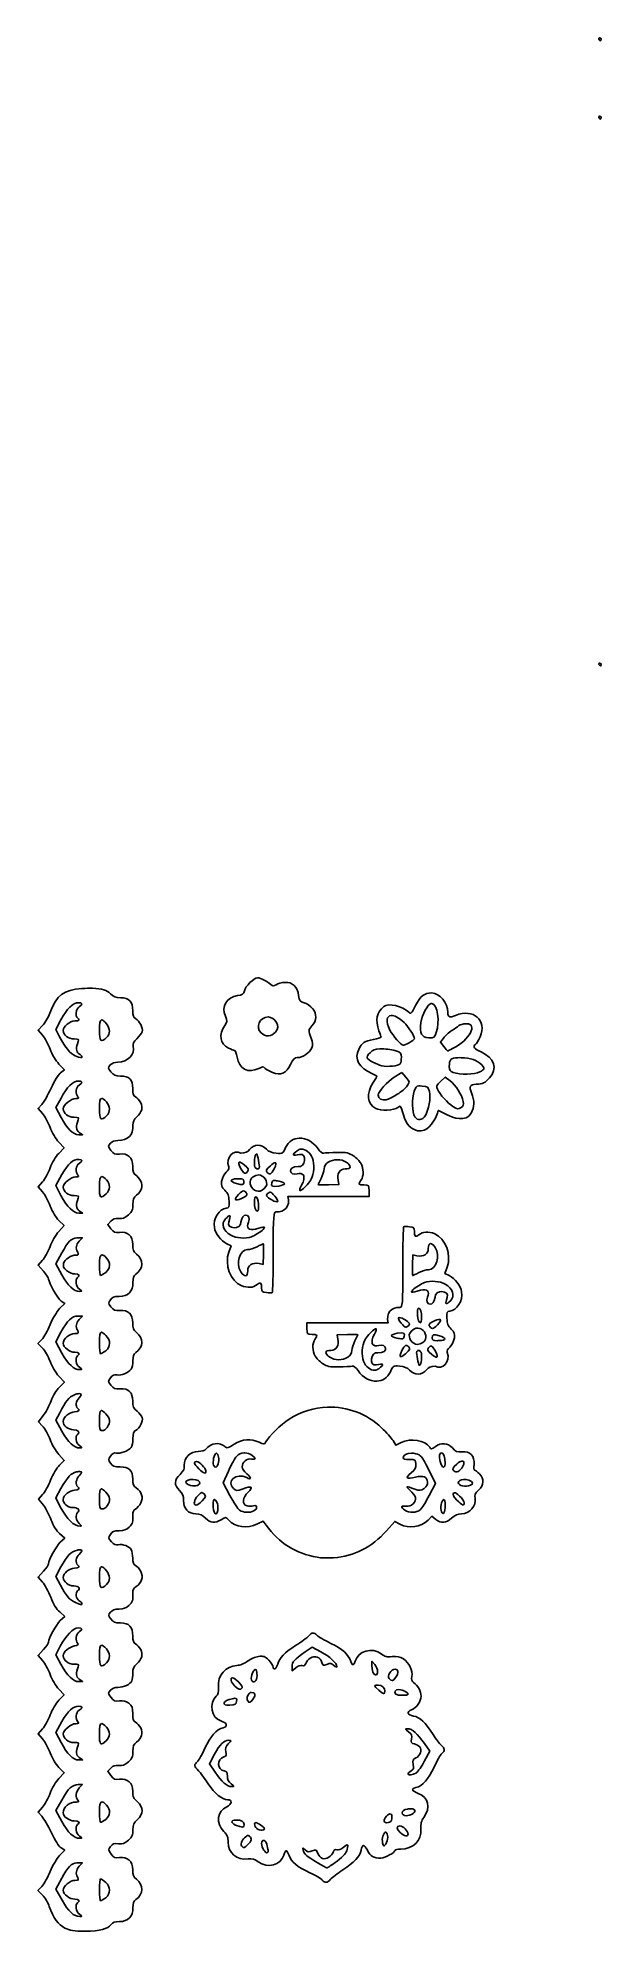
# Model space of a CAD drawing. Header units: centimetres. Extents: x -3.9 to 5.7, y -8.2 to 24.2.
import ezdxf

# ---------------------------------------------------------------- set-up
doc = ezdxf.new("R2010")
doc.units = ezdxf.units.CM
doc.header["$MEASUREMENT"] = 0
doc.layers.add('Layer 1', color=7, linetype='Continuous')

msp = doc.modelspace()

# ---------------------------------------------------------------- linework, layer by layer
at = {"layer": 'Layer 1', "lineweight": 25}
for points in [[(5.69335, 24.19759), (5.68492, 24.21123), (5.68985, 24.22239), (5.70429, 24.22239), (5.70429, 24.22239), (5.71874, 24.22239), (5.73055, 24.21123), (5.73055, 24.19759), (5.73055, 24.19759), (5.73055, 24.18395), (5.72563, 24.17279), (5.71961, 24.17279), (5.71961, 24.17279), (5.71359, 24.17279), (5.70178, 24.18395), (5.69334, 24.19759), (5.69334, 24.19759), (5.69334, 24.19759), (5.69335, 24.19759), (5.69335, 24.19759)], [(5.69335, 22.85814), (5.68492, 22.87178), (5.68985, 22.88294), (5.70429, 22.88294), (5.70429, 22.88294), (5.71874, 22.88294), (5.73055, 22.87178), (5.73055, 22.85814), (5.73055, 22.85814), (5.73055, 22.8445), (5.72563, 22.83334), (5.71961, 22.83334), (5.71961, 22.83334), (5.71359, 22.83334), (5.70178, 22.8445), (5.69334, 22.85814), (5.69334, 22.85814), (5.69334, 22.85814), (5.69335, 22.85814), (5.69335, 22.85814)], [(5.69335, 13.50677), (5.68492, 13.52041), (5.68985, 13.53158), (5.70429, 13.53158), (5.70429, 13.53158), (5.71874, 13.53158), (5.73055, 13.52042), (5.73055, 13.50677), (5.73055, 13.50677), (5.73055, 13.49313), (5.72563, 13.48197), (5.71961, 13.48197), (5.71961, 13.48197), (5.71359, 13.48197), (5.70178, 13.49313), (5.69334, 13.50677), (5.69334, 13.50677), (5.69334, 13.50677), (5.69335, 13.50677), (5.69335, 13.50677)]]:
    msp.add_open_spline(points, degree=3, knots=[0, 0, 0, 0, 0.16666667, 0.16666667, 0.16666667, 0.16666667, 0.33333333, 0.33333333, 0.33333333, 0.33333333, 0.5, 0.5, 0.5, 0.5, 0.66666667, 0.66666667, 0.66666667, 0.66666667, 1, 1, 1, 1], dxfattribs=at)
at = {"layer": 'Layer 1', "color": 34, "lineweight": 25}
for points, knots in [([(-0.14423, 8.15023), (-0.205, 8.15023), (-0.35238, 8.00571), (-0.36913, 7.92947), (-0.36913, 7.92947), (-0.38228, 7.86964), (-0.39944, 7.85659), (-0.48489, 7.84513), (-0.48489, 7.84513), (-0.67379, 7.81979), (-0.76519, 7.66508), (-0.69325, 7.4929), (-0.69325, 7.4929), (-0.65734, 7.40697), (-0.65853, 7.39683), (-0.70317, 7.33415), (-0.70317, 7.33415), (-0.81297, 7.17995), (-0.78675, 7.01755), (-0.64199, 6.94885), (-0.64199, 6.94885), (-0.59685, 6.92743), (-0.5496, 6.90999), (-0.53616, 6.90999), (-0.53616, 6.90999), (-0.52272, 6.90999), (-0.50345, 6.85811), (-0.49399, 6.79506), (-0.49399, 6.79506), (-0.46362, 6.59252), (-0.3017, 6.50786), (-0.12357, 6.60076), (-0.12357, 6.60076), (-0.06014, 6.63384), (-0.04675, 6.63383), (-0.01112, 6.60159), (-0.01112, 6.60159), (0.01111, 6.58147), (0.06633, 6.54889), (0.11208, 6.52966), (0.11208, 6.52966), (0.24756, 6.47269), (0.35126, 6.51881), (0.41883, 6.66609), (0.41883, 6.66609), (0.46308, 6.76255), (0.48612, 6.7859), (0.53624, 6.78598), (0.53624, 6.78598), (0.62497, 6.78611), (0.75598, 6.87338), (0.78594, 6.95217), (0.78594, 6.95217), (0.80522, 7.00287), (0.80181, 7.04465), (0.77271, 7.12084), (0.77271, 7.12084), (0.72323, 7.2504), (0.72445, 7.26155), (0.78594, 7.32755), (0.78594, 7.32755), (0.87059, 7.41841), (0.87446, 7.53195), (0.79669, 7.62438), (0.79669, 7.62438), (0.7601, 7.66787), (0.6952, 7.71242), (0.652, 7.7236), (0.652, 7.7236), (0.58306, 7.74143), (0.57171, 7.7567), (0.5594, 7.84762), (0.5594, 7.84762), (0.53906, 7.99776), (0.45268, 8.08053), (0.32541, 8.07252), (0.32541, 8.07252), (0.27057, 8.06907), (0.20243, 8.05122), (0.17327, 8.03283), (0.17327, 8.03283), (0.12853, 8.00462), (0.11434, 8.00494), (0.0848, 8.03448), (0.0848, 8.03448), (0.03741, 8.08188), (-0.09798, 8.15024), (-0.14423, 8.15024), (-0.14423, 8.15024), (-0.14423, 8.15024), (-0.14423, 8.15023), (-0.14423, 8.15023)], [0, 0, 0, 0, 0.04166667, 0.04166667, 0.04166667, 0.04166667, 0.08333333, 0.08333333, 0.08333333, 0.08333333, 0.125, 0.125, 0.125, 0.125, 0.16666667, 0.16666667, 0.16666667, 0.16666667, 0.20833333, 0.20833333, 0.20833333, 0.20833333, 0.25, 0.25, 0.25, 0.25, 0.29166667, 0.29166667, 0.29166667, 0.29166667, 0.33333333, 0.33333333, 0.33333333, 0.33333333, 0.375, 0.375, 0.375, 0.375, 0.41666667, 0.41666667, 0.41666667, 0.41666667, 0.45833333, 0.45833333, 0.45833333, 0.45833333, 0.5, 0.5, 0.5, 0.5, 0.54166667, 0.54166667, 0.54166667, 0.54166667, 0.58333333, 0.58333333, 0.58333333, 0.58333333, 0.625, 0.625, 0.625, 0.625, 0.66666667, 0.66666667, 0.66666667, 0.66666667, 0.70833333, 0.70833333, 0.70833333, 0.70833333, 0.75, 0.75, 0.75, 0.75, 0.79166667, 0.79166667, 0.79166667, 0.79166667, 0.83333333, 0.83333333, 0.83333333, 0.83333333, 0.875, 0.875, 0.875, 0.875, 0.91666667, 0.91666667, 0.91666667, 0.91666667, 1, 1, 1, 1]), ([(-2.96572, 7.97199), (-3.01843, 7.97308), (-3.07829, 7.97084), (-3.14597, 7.9662), (-3.14597, 7.9662), (-3.46398, 7.9444), (-3.57743, 7.85837), (-3.69415, 7.54865), (-3.69415, 7.54865), (-3.72181, 7.47524), (-3.77872, 7.37898), (-3.82065, 7.33533), (-3.82065, 7.33533), (-3.82065, 7.33533), (-3.89672, 7.25595), (-3.89672, 7.25595), (-3.89672, 7.25595), (-3.89672, 7.25595), (-3.82065, 7.16913), (-3.82065, 7.16913), (-3.82065, 7.16913), (-3.77867, 7.12131), (-3.71923, 7.01318), (-3.68836, 6.92852), (-3.68836, 6.92852), (-3.65551, 6.83841), (-3.59354, 6.73399), (-3.53871, 6.67634), (-3.53871, 6.67634), (-3.53871, 6.67634), (-3.44445, 6.57712), (-3.44445, 6.57712), (-3.44445, 6.57712), (-3.44445, 6.57712), (-3.50977, 6.52668), (-3.50977, 6.52668), (-3.50977, 6.52668), (-3.54556, 6.49853), (-3.61901, 6.37965), (-3.67265, 6.26292), (-3.67265, 6.26292), (-3.72629, 6.14619), (-3.79816, 6.02035), (-3.83306, 5.98345), (-3.83306, 5.98345), (-3.83306, 5.98345), (-3.89672, 5.91648), (-3.89672, 5.91648), (-3.89672, 5.91648), (-3.89672, 5.91648), (-3.82065, 5.82966), (-3.82065, 5.82966), (-3.82065, 5.82966), (-3.77872, 5.78191), (-3.71923, 5.67371), (-3.68836, 5.58905), (-3.68836, 5.58905), (-3.65625, 5.50099), (-3.59302, 5.39467), (-3.54119, 5.34018), (-3.54119, 5.34018), (-3.54119, 5.34018), (-3.45106, 5.24427), (-3.45106, 5.24427), (-3.45106, 5.24427), (-3.45106, 5.24427), (-3.54119, 5.14919), (-3.54119, 5.14919), (-3.54119, 5.14919), (-3.59303, 5.09469), (-3.65625, 4.98838), (-3.68836, 4.90032), (-3.68836, 4.90032), (-3.71923, 4.81567), (-3.77844, 4.70768), (-3.81983, 4.66054), (-3.81983, 4.66054), (-3.81983, 4.66054), (-3.89507, 4.57455), (-3.89507, 4.57455), (-3.89507, 4.57455), (-3.89507, 4.57455), (-3.81983, 4.48939), (-3.81983, 4.48939), (-3.81983, 4.48939), (-3.77845, 4.44226), (-3.71866, 4.33331), (-3.68754, 4.24796), (-3.68754, 4.24796), (-3.65351, 4.15464), (-3.59506, 4.05709), (-3.54119, 4.00322), (-3.54119, 4.00322), (-3.54119, 4.00322), (-3.45189, 3.91392), (-3.45189, 3.91392), (-3.45189, 3.91392), (-3.45189, 3.91392), (-3.54284, 3.81139), (-3.54284, 3.81139), (-3.54284, 3.81139), (-3.59296, 3.75491), (-3.65893, 3.64054), (-3.68919, 3.55756), (-3.68919, 3.55756), (-3.71946, 3.47457), (-3.7778, 3.36802), (-3.819, 3.32109), (-3.819, 3.32109), (-3.819, 3.32109), (-3.89424, 3.23593), (-3.89424, 3.23593), (-3.89424, 3.23593), (-3.89424, 3.23593), (-3.80494, 3.13175), (-3.80494, 3.13175), (-3.80494, 3.13175), (-3.75596, 3.07452), (-3.71564, 3.01529), (-3.71564, 2.99946), (-3.71564, 2.99946), (-3.71564, 2.93658), (-3.55876, 2.66078), (-3.50149, 2.62326), (-3.50149, 2.62326), (-3.50149, 2.62326), (-3.44031, 2.58275), (-3.44031, 2.58275), (-3.44031, 2.58275), (-3.44031, 2.58275), (-3.52713, 2.49345), (-3.52713, 2.49345), (-3.52713, 2.49345), (-3.57582, 2.44342), (-3.64664, 2.32417), (-3.68836, 2.22143), (-3.68836, 2.22143), (-3.7293, 2.12059), (-3.79285, 2.00611), (-3.82975, 1.9676), (-3.82975, 1.9676), (-3.82975, 1.9676), (-3.89755, 1.89732), (-3.89755, 1.89732), (-3.89755, 1.89732), (-3.89755, 1.89732), (-3.82148, 1.82043), (-3.82148, 1.82043), (-3.82148, 1.82043), (-3.77987, 1.77787), (-3.72094, 1.67558), (-3.69084, 1.59305), (-3.69084, 1.59305), (-3.65997, 1.50839), (-3.59451, 1.39714), (-3.54036, 1.33839), (-3.54036, 1.33839), (-3.54036, 1.33839), (-3.44445, 1.23421), (-3.44445, 1.23421), (-3.44445, 1.23421), (-3.44445, 1.23421), (-3.53127, 1.1507), (-3.53127, 1.1507), (-3.53127, 1.1507), (-3.58256, 1.10098), (-3.63994, 1.00583), (-3.67183, 0.91836), (-3.67183, 0.91836), (-3.70151, 0.83696), (-3.76228, 0.72259), (-3.8066, 0.66453), (-3.8066, 0.66453), (-3.8066, 0.66453), (-3.8868, 0.55952), (-3.8868, 0.55952), (-3.8868, 0.55952), (-3.8868, 0.55952), (-3.81735, 0.48428), (-3.81735, 0.48428), (-3.81735, 0.48428), (-3.77895, 0.44317), (-3.72126, 0.33943), (-3.68919, 0.2536), (-3.68919, 0.2536), (-3.65712, 0.16777), (-3.58942, 0.05235), (-3.53871, -0.00272), (-3.53871, -0.00272), (-3.53871, -0.00272), (-3.44693, -0.10277), (-3.44693, -0.10277), (-3.44693, -0.10277), (-3.44693, -0.10277), (-3.53044, -0.18463), (-3.53044, -0.18463), (-3.53044, -0.18463), (-3.57882, -0.23193), (-3.64209, -0.33868), (-3.68092, -0.43764), (-3.68092, -0.43764), (-3.71788, -0.53187), (-3.7796, -0.64341), (-3.81734, -0.68569), (-3.81734, -0.68569), (-3.81734, -0.68569), (-3.88597, -0.76258), (-3.88597, -0.76258), (-3.88597, -0.76258), (-3.88597, -0.76258), (-3.80577, -0.86759), (-3.80577, -0.86759), (-3.80577, -0.86759), (-3.76185, -0.92513), (-3.70138, -1.0406), (-3.671, -1.12391), (-3.671, -1.12391), (-3.63485, -1.22306), (-3.58557, -1.30153), (-3.52796, -1.35211), (-3.52796, -1.35211), (-3.52796, -1.35211), (-3.43949, -1.42983), (-3.43949, -1.42983), (-3.43949, -1.42983), (-3.43949, -1.42983), (-3.51556, -1.50094), (-3.51556, -1.50094), (-3.51556, -1.50094), (-3.58789, -1.56851), (-3.71512, -1.80175), (-3.71565, -1.86805), (-3.71565, -1.86805), (-3.71591, -1.88506), (-3.75653, -1.94335), (-3.80578, -1.99786), (-3.80578, -1.99786), (-3.80578, -1.99786), (-3.89508, -2.09708), (-3.89508, -2.09708), (-3.89508, -2.09708), (-3.89508, -2.09708), (-3.82149, -2.18142), (-3.82149, -2.18142), (-3.82149, -2.18142), (-3.78086, -2.2277), (-3.71698, -2.34453), (-3.6801, -2.44104), (-3.6801, -2.44104), (-3.63512, -2.55874), (-3.58453, -2.64128), (-3.52631, -2.69239), (-3.52631, -2.69239), (-3.52631, -2.69239), (-3.43949, -2.76928), (-3.43949, -2.76928), (-3.43949, -2.76928), (-3.43949, -2.76928), (-3.51556, -2.84039), (-3.51556, -2.84039), (-3.51556, -2.84039), (-3.58789, -2.90796), (-3.71512, -3.1412), (-3.71565, -3.2075), (-3.71565, -3.2075), (-3.71591, -3.22451), (-3.75653, -3.2828), (-3.80578, -3.33731), (-3.80578, -3.33731), (-3.80578, -3.33731), (-3.89508, -3.43653), (-3.89508, -3.43653), (-3.89508, -3.43653), (-3.89508, -3.43653), (-3.81984, -3.52252), (-3.81984, -3.52252), (-3.81984, -3.52252), (-3.77837, -3.56975), (-3.71924, -3.67764), (-3.68837, -3.7623), (-3.68837, -3.7623), (-3.65626, -3.85036), (-3.59303, -3.95668), (-3.5412, -4.01117), (-3.5412, -4.01117), (-3.5412, -4.01117), (-3.45107, -4.10708), (-3.45107, -4.10708), (-3.45107, -4.10708), (-3.45107, -4.10708), (-3.54037, -4.20134), (-3.54037, -4.20134), (-3.54037, -4.20134), (-3.58942, -4.25351), (-3.65601, -4.36702), (-3.68837, -4.45269), (-3.68837, -4.45269), (-3.72073, -4.53837), (-3.77998, -4.64614), (-3.82066, -4.69247), (-3.82066, -4.69247), (-3.82066, -4.69247), (-3.89507, -4.77681), (-3.89507, -4.77681), (-3.89507, -4.77681), (-3.89507, -4.77681), (-3.81983, -4.86197), (-3.81983, -4.86197), (-3.81983, -4.86197), (-3.77845, -4.9091), (-3.71866, -5.01806), (-3.68754, -5.1034), (-3.68754, -5.1034), (-3.65291, -5.19836), (-3.59502, -5.29431), (-3.53871, -5.35062), (-3.53871, -5.35062), (-3.53871, -5.35062), (-3.44693, -5.4424), (-3.44693, -5.4424), (-3.44693, -5.4424), (-3.44693, -5.4424), (-3.53953, -5.53997), (-3.53953, -5.53997), (-3.53953, -5.53997), (-3.5932, -5.59639), (-3.65579, -5.70118), (-3.68836, -5.7905), (-3.68836, -5.7905), (-3.71923, -5.87516), (-3.77873, -5.98335), (-3.82065, -6.03111), (-3.82065, -6.03111), (-3.82065, -6.03111), (-3.89672, -6.11793), (-3.89672, -6.11793), (-3.89672, -6.11793), (-3.89672, -6.11793), (-3.83388, -6.18573), (-3.83388, -6.18573), (-3.83388, -6.18573), (-3.79932, -6.22263), (-3.72494, -6.35004), (-3.66852, -6.46933), (-3.66852, -6.46933), (-3.6082, -6.59684), (-3.54005, -6.70313), (-3.50316, -6.7273), (-3.50316, -6.7273), (-3.50316, -6.7273), (-3.44032, -6.76864), (-3.44032, -6.76864), (-3.44032, -6.76864), (-3.44032, -6.76864), (-3.52714, -6.85794), (-3.52714, -6.85794), (-3.52714, -6.85794), (-3.57583, -6.90797), (-3.64665, -7.02722), (-3.68837, -7.12996), (-3.68837, -7.12996), (-3.72931, -7.2308), (-3.79399, -7.34556), (-3.83141, -7.38462), (-3.83141, -7.38462), (-3.83141, -7.38462), (-3.89921, -7.45573), (-3.89921, -7.45573), (-3.89921, -7.45573), (-3.89921, -7.45573), (-3.82066, -7.53593), (-3.82066, -7.53593), (-3.82066, -7.53593), (-3.7777, -7.58026), (-3.72557, -7.66686), (-3.70408, -7.72775), (-3.70408, -7.72775), (-3.63418, -7.92587), (-3.55081, -8.04142), (-3.43784, -8.09734), (-3.43784, -8.09734), (-3.35165, -8.14), (-3.28606, -8.15024), (-3.08892, -8.15026), (-3.08892, -8.15026), (-2.83355, -8.15028), (-2.70794, -8.11698), (-2.64657, -8.0345), (-2.64657, -8.0345), (-2.62286, -8.00263), (-2.57948, -7.98822), (-2.50601, -7.98737), (-2.50601, -7.98737), (-2.35707, -7.98564), (-2.27081, -7.89823), (-2.27285, -7.7509), (-2.27285, -7.7509), (-2.27393, -7.67209), (-2.26134, -7.63529), (-2.22572, -7.61034), (-2.22572, -7.61034), (-2.09206, -7.51672), (-2.08668, -7.36269), (-2.21332, -7.26307), (-2.21332, -7.26307), (-2.26516, -7.2223), (-2.27698, -7.19146), (-2.27698, -7.10019), (-2.27698, -7.10019), (-2.27698, -6.95383), (-2.365, -6.87408), (-2.50436, -6.89266), (-2.50436, -6.89266), (-2.58228, -6.90305), (-2.60151, -6.89437), (-2.6474, -6.8323), (-2.6474, -6.8323), (-2.69885, -6.76272), (-2.69921, -6.75828), (-2.6565, -6.70166), (-2.6565, -6.70166), (-2.62039, -6.65378), (-2.59587, -6.64552), (-2.52255, -6.65536), (-2.52255, -6.65536), (-2.44889, -6.66524), (-2.41869, -6.65439), (-2.35222, -6.595), (-2.35222, -6.595), (-2.28408, -6.53412), (-2.2716, -6.50635), (-2.27284, -6.41723), (-2.27284, -6.41723), (-2.27406, -6.32918), (-2.26167, -6.29919), (-2.1976, -6.24194), (-2.1976, -6.24194), (-2.09096, -6.14665), (-2.09082, -6.03465), (-2.19842, -5.9385), (-2.19842, -5.9385), (-2.26429, -5.87965), (-2.27697, -5.85064), (-2.27697, -5.75825), (-2.27697, -5.75825), (-2.27697, -5.6143), (-2.36597, -5.53475), (-2.50435, -5.5532), (-2.50435, -5.5532), (-2.58269, -5.56364), (-2.60172, -5.55519), (-2.64905, -5.49119), (-2.64905, -5.49119), (-2.64905, -5.49119), (-2.70362, -5.4176), (-2.70362, -5.4176), (-2.70362, -5.4176), (-2.70362, -5.4176), (-2.65236, -5.3622), (-2.65236, -5.3622), (-2.65236, -5.3622), (-2.61365, -5.32099), (-2.57902, -5.31019), (-2.51593, -5.31755), (-2.51593, -5.31755), (-2.4499, -5.32526), (-2.41454, -5.31113), (-2.35139, -5.25471), (-2.35139, -5.25471), (-2.2833, -5.19387), (-2.27157, -5.16665), (-2.27284, -5.07529), (-2.27284, -5.07529), (-2.27403, -4.98853), (-2.26178, -4.95763), (-2.21166, -4.91819), (-2.21166, -4.91819), (-2.1199, -4.84601), (-2.09628, -4.76399), (-2.14138, -4.67676), (-2.14138, -4.67676), (-2.16194, -4.637), (-2.20105, -4.5929), (-2.2282, -4.57837), (-2.2282, -4.57837), (-2.26714, -4.55753), (-2.27698, -4.52612), (-2.27698, -4.43037), (-2.27698, -4.43037), (-2.27698, -4.32756), (-2.28782, -4.30064), (-2.34561, -4.25508), (-2.34561, -4.25508), (-2.39679, -4.21474), (-2.43657, -4.2047), (-2.50436, -4.21374), (-2.50436, -4.21374), (-2.58264, -4.22418), (-2.60192, -4.21548), (-2.64906, -4.15173), (-2.64906, -4.15173), (-2.70095, -4.08155), (-2.701, -4.07571), (-2.65981, -4.03019), (-2.65981, -4.03019), (-2.63335, -4.00095), (-2.58407, -3.98306), (-2.53248, -3.98306), (-2.53248, -3.98306), (-2.43335, -3.98306), (-2.3145, -3.9266), (-2.2927, -3.86979), (-2.2927, -3.86979), (-2.28423, -3.8477), (-2.27699, -3.78775), (-2.27699, -3.73667), (-2.27699, -3.73667), (-2.27699, -3.66852), (-2.25994, -3.62783), (-2.2125, -3.58371), (-2.2125, -3.58371), (-2.11742, -3.49526), (-2.09685, -3.42346), (-2.14139, -3.33732), (-2.14139, -3.33732), (-2.16195, -3.29756), (-2.20106, -3.25346), (-2.22821, -3.23893), (-2.22821, -3.23893), (-2.26588, -3.21877), (-2.27699, -3.18659), (-2.27699, -3.10416), (-2.27699, -3.10416), (-2.27699, -2.94688), (-2.33894, -2.88098), (-2.48701, -2.88009), (-2.48701, -2.88009), (-2.58433, -2.87951), (-2.61171, -2.86812), (-2.65237, -2.81229), (-2.65237, -2.81229), (-2.69893, -2.74836), (-2.6992, -2.74296), (-2.65733, -2.69405), (-2.65733, -2.69405), (-2.62629, -2.65779), (-2.58375, -2.64361), (-2.51098, -2.64361), (-2.51098, -2.64361), (-2.43657, -2.64361), (-2.39079, -2.62659), (-2.34313, -2.58243), (-2.34313, -2.58243), (-2.27765, -2.52175), (-2.26799, -2.49154), (-2.27616, -2.3658), (-2.27616, -2.3658), (-2.27917, -2.31947), (-2.26172, -2.28706), (-2.21911, -2.25914), (-2.21911, -2.25914), (-2.12282, -2.19605), (-2.0911, -2.09444), (-2.13891, -2.002), (-2.13891, -2.002), (-2.16059, -1.96008), (-2.20106, -1.914), (-2.22821, -1.89947), (-2.22821, -1.89947), (-2.26494, -1.87981), (-2.27699, -1.84738), (-2.27699, -1.77297), (-2.27699, -1.77297), (-2.27699, -1.71798), (-2.28844, -1.6524), (-2.3018, -1.62745), (-2.3018, -1.62745), (-2.33186, -1.57128), (-2.45411, -1.526), (-2.52587, -1.54477), (-2.52587, -1.54477), (-2.56358, -1.55463), (-2.59739, -1.53942), (-2.63997, -1.49351), (-2.63997, -1.49351), (-2.69772, -1.43123), (-2.69877, -1.42565), (-2.65981, -1.36618), (-2.65981, -1.36618), (-2.62639, -1.31518), (-2.59931, -1.30417), (-2.50933, -1.30417), (-2.50933, -1.30417), (-2.42572, -1.30417), (-2.3845, -1.2893), (-2.33818, -1.24299), (-2.33818, -1.24299), (-2.27722, -1.18204), (-2.26811, -1.15052), (-2.27617, -1.02636), (-2.27617, -1.02636), (-2.27906, -0.98176), (-2.26413, -0.95126), (-2.22987, -0.93293), (-2.22987, -0.93293), (-2.2018, -0.91791), (-2.1606, -0.8715), (-2.13892, -0.82958), (-2.13892, -0.82958), (-2.09139, -0.73768), (-2.12276, -0.63449), (-2.21747, -0.57244), (-2.21747, -0.57244), (-2.26561, -0.5409), (-2.277, -0.51262), (-2.277, -0.42279), (-2.277, -0.42279), (-2.277, -0.2714), (-2.33771, -0.21299), (-2.49446, -0.21195), (-2.49446, -0.21195), (-2.59066, -0.21131), (-2.62013, -0.19993), (-2.65652, -0.14994), (-2.65652, -0.14994), (-2.69941, -0.09102), (-2.69941, -0.08642), (-2.65652, -0.02674), (-2.65652, -0.02674), (-2.62448, 0.01784), (-2.59645, 0.03209), (-2.55648, 0.02287), (-2.55648, 0.02287), (-2.49105, 0.00778), (-2.35372, 0.06018), (-2.30513, 0.11878), (-2.30513, 0.11878), (-2.28635, 0.14143), (-2.27167, 0.20981), (-2.27288, 0.27092), (-2.27288, 0.27092), (-2.2746, 0.35717), (-2.26501, 0.38805), (-2.2274, 0.40817), (-2.2274, 0.40817), (-2.16237, 0.44298), (-2.09719, 0.572), (-2.11578, 0.63059), (-2.11578, 0.63059), (-2.12404, 0.65659), (-2.16405, 0.7059), (-2.20425, 0.73973), (-2.20425, 0.73973), (-2.26534, 0.79113), (-2.27701, 0.81954), (-2.27701, 0.91336), (-2.27701, 0.91336), (-2.27701, 1.06462), (-2.34655, 1.13233), (-2.49281, 1.12337), (-2.49281, 1.12337), (-2.58034, 1.11801), (-2.60595, 1.12785), (-2.64991, 1.18373), (-2.64991, 1.18373), (-2.70078, 1.24841), (-2.70099, 1.25154), (-2.65735, 1.31189), (-2.65735, 1.31189), (-2.62257, 1.36), (-2.5972, 1.37122), (-2.54573, 1.36067), (-2.54573, 1.36067), (-2.47566, 1.34631), (-2.35774, 1.3945), (-2.30347, 1.45989), (-2.30347, 1.45989), (-2.28581, 1.48118), (-2.27209, 1.54559), (-2.27288, 1.60293), (-2.27288, 1.60293), (-2.27394, 1.6792), (-2.26106, 1.71628), (-2.22575, 1.74101), (-2.22575, 1.74101), (-2.09209, 1.83463), (-2.08671, 1.98866), (-2.21335, 2.08828), (-2.21335, 2.08828), (-2.2648, 2.12875), (-2.27701, 2.16012), (-2.27701, 2.24868), (-2.27701, 2.24868), (-2.27701, 2.39797), (-2.35486, 2.47391), (-2.49695, 2.46365), (-2.49695, 2.46365), (-2.58079, 2.4576), (-2.60515, 2.46732), (-2.64909, 2.52318), (-2.64909, 2.52318), (-2.69913, 2.58679), (-2.70025, 2.59197), (-2.65984, 2.64555), (-2.65984, 2.64555), (-2.62722, 2.68878), (-2.59271, 2.70177), (-2.51019, 2.70177), (-2.51019, 2.70177), (-2.35978, 2.70177), (-2.27083, 2.79094), (-2.27289, 2.9399), (-2.27289, 2.9399), (-2.27397, 3.01871), (-2.26138, 3.05551), (-2.22576, 3.08046), (-2.22576, 3.08046), (-2.0921, 3.17408), (-2.08672, 3.32811), (-2.21336, 3.42773), (-2.21336, 3.42773), (-2.2652, 3.46851), (-2.27702, 3.49934), (-2.27702, 3.59061), (-2.27702, 3.59061), (-2.27702, 3.73697), (-2.36504, 3.81672), (-2.5044, 3.79814), (-2.5044, 3.79814), (-2.58274, 3.7877), (-2.60177, 3.79615), (-2.6491, 3.86015), (-2.6491, 3.86015), (-2.6491, 3.86015), (-2.70367, 3.93374), (-2.70367, 3.93374), (-2.70367, 3.93374), (-2.70367, 3.93374), (-2.65241, 3.98914), (-2.65241, 3.98914), (-2.65241, 3.98914), (-2.6137, 4.03035), (-2.57907, 4.04115), (-2.51598, 4.03379), (-2.51598, 4.03379), (-2.44995, 4.02608), (-2.41459, 4.0402), (-2.35144, 4.09663), (-2.35144, 4.09663), (-2.28335, 4.15747), (-2.27162, 4.18469), (-2.27289, 4.27605), (-2.27289, 4.27605), (-2.27408, 4.36281), (-2.26183, 4.39371), (-2.21171, 4.43315), (-2.21171, 4.43315), (-2.11956, 4.50563), (-2.09579, 4.58715), (-2.14143, 4.67541), (-2.14143, 4.67541), (-2.16228, 4.71572), (-2.20139, 4.76282), (-2.22825, 4.77959), (-2.22825, 4.77959), (-2.26554, 4.80288), (-2.27703, 4.83716), (-2.27703, 4.92594), (-2.27703, 4.92594), (-2.27703, 5.07632), (-2.36347, 5.1564), (-2.50441, 5.13761), (-2.50441, 5.13761), (-2.58269, 5.12717), (-2.60197, 5.13588), (-2.64911, 5.19962), (-2.64911, 5.19962), (-2.701, 5.26981), (-2.70105, 5.27564), (-2.65986, 5.32116), (-2.65986, 5.32116), (-2.6334, 5.3504), (-2.58412, 5.36829), (-2.53253, 5.36829), (-2.53253, 5.36829), (-2.35705, 5.36829), (-2.26663, 5.46078), (-2.27291, 5.63205), (-2.27291, 5.63205), (-2.27487, 5.68538), (-2.25581, 5.72747), (-2.21173, 5.76848), (-2.21173, 5.76848), (-2.11752, 5.8561), (-2.09702, 5.92813), (-2.14145, 6.01405), (-2.14145, 6.01405), (-2.16201, 6.05381), (-2.20112, 6.09791), (-2.22827, 6.11244), (-2.22827, 6.11244), (-2.26703, 6.13319), (-2.27705, 6.16507), (-2.27705, 6.25879), (-2.27705, 6.25879), (-2.27705, 6.41178), (-2.33587, 6.47032), (-2.48789, 6.47128), (-2.48789, 6.47128), (-2.57566, 6.47184), (-2.60537, 6.48489), (-2.64995, 6.54156), (-2.64995, 6.54156), (-2.70232, 6.60814), (-2.70271, 6.61337), (-2.6607, 6.6598), (-2.6607, 6.6598), (-2.63365, 6.68969), (-2.58454, 6.70776), (-2.53254, 6.70776), (-2.53254, 6.70776), (-2.36089, 6.70776), (-2.23379, 6.84049), (-2.27044, 6.98061), (-2.27044, 6.98061), (-2.28026, 7.01816), (-2.26217, 7.05459), (-2.2076, 7.10794), (-2.2076, 7.10794), (-2.16547, 7.14913), (-2.12394, 7.20392), (-2.11582, 7.22948), (-2.11582, 7.22948), (-2.09733, 7.28773), (-2.16284, 7.41688), (-2.22827, 7.4519), (-2.22827, 7.4519), (-2.26594, 7.47206), (-2.27705, 7.50425), (-2.27705, 7.58667), (-2.27705, 7.58667), (-2.27705, 7.74217), (-2.33958, 7.80984), (-2.48293, 7.81074), (-2.48293, 7.81074), (-2.57191, 7.8113), (-2.60779, 7.82508), (-2.65656, 7.87771), (-2.65656, 7.87771), (-2.71289, 7.93849), (-2.80765, 7.96869), (-2.96579, 7.97197), (-2.96579, 7.97197), (-2.96579, 7.97197), (-2.96572, 7.97199), (-2.96572, 7.97199)], [0, 0, 0, 0, 0.00465116, 0.00465116, 0.00465116, 0.00465116, 0.00930233, 0.00930233, 0.00930233, 0.00930233, 0.01395349, 0.01395349, 0.01395349, 0.01395349, 0.01860465, 0.01860465, 0.01860465, 0.01860465, 0.02325581, 0.02325581, 0.02325581, 0.02325581, 0.02790698, 0.02790698, 0.02790698, 0.02790698, 0.03255814, 0.03255814, 0.03255814, 0.03255814, 0.0372093, 0.0372093, 0.0372093, 0.0372093, 0.04186047, 0.04186047, 0.04186047, 0.04186047, 0.04651163, 0.04651163, 0.04651163, 0.04651163, 0.05116279, 0.05116279, 0.05116279, 0.05116279, 0.05581395, 0.05581395, 0.05581395, 0.05581395, 0.06046512, 0.06046512, 0.06046512, 0.06046512, 0.06511628, 0.06511628, 0.06511628, 0.06511628, 0.06976744, 0.06976744, 0.06976744, 0.06976744, 0.0744186, 0.0744186, 0.0744186, 0.0744186, 0.07906977, 0.07906977, 0.07906977, 0.07906977, 0.08372093, 0.08372093, 0.08372093, 0.08372093, 0.08837209, 0.08837209, 0.08837209, 0.08837209, 0.09302326, 0.09302326, 0.09302326, 0.09302326, 0.09767442, 0.09767442, 0.09767442, 0.09767442, 0.10232558, 0.10232558, 0.10232558, 0.10232558, 0.10697674, 0.10697674, 0.10697674, 0.10697674, 0.11162791, 0.11162791, 0.11162791, 0.11162791, 0.11627907, 0.11627907, 0.11627907, 0.11627907, 0.12093023, 0.12093023, 0.12093023, 0.12093023, 0.1255814, 0.1255814, 0.1255814, 0.1255814, 0.13023256, 0.13023256, 0.13023256, 0.13023256, 0.13488372, 0.13488372, 0.13488372, 0.13488372, 0.13953488, 0.13953488, 0.13953488, 0.13953488, 0.14418605, 0.14418605, 0.14418605, 0.14418605, 0.14883721, 0.14883721, 0.14883721, 0.14883721, 0.15348837, 0.15348837, 0.15348837, 0.15348837, 0.15813953, 0.15813953, 0.15813953, 0.15813953, 0.1627907, 0.1627907, 0.1627907, 0.1627907, 0.16744186, 0.16744186, 0.16744186, 0.16744186, 0.17209302, 0.17209302, 0.17209302, 0.17209302, 0.17674419, 0.17674419, 0.17674419, 0.17674419, 0.18139535, 0.18139535, 0.18139535, 0.18139535, 0.18604651, 0.18604651, 0.18604651, 0.18604651, 0.19069767, 0.19069767, 0.19069767, 0.19069767, 0.19534884, 0.19534884, 0.19534884, 0.19534884, 0.2, 0.2, 0.2, 0.2, 0.20465116, 0.20465116, 0.20465116, 0.20465116, 0.20930233, 0.20930233, 0.20930233, 0.20930233, 0.21395349, 0.21395349, 0.21395349, 0.21395349, 0.21860465, 0.21860465, 0.21860465, 0.21860465, 0.22325581, 0.22325581, 0.22325581, 0.22325581, 0.22790698, 0.22790698, 0.22790698, 0.22790698, 0.23255814, 0.23255814, 0.23255814, 0.23255814, 0.2372093, 0.2372093, 0.2372093, 0.2372093, 0.24186047, 0.24186047, 0.24186047, 0.24186047, 0.24651163, 0.24651163, 0.24651163, 0.24651163, 0.25116279, 0.25116279, 0.25116279, 0.25116279, 0.25581395, 0.25581395, 0.25581395, 0.25581395, 0.26046512, 0.26046512, 0.26046512, 0.26046512, 0.26511628, 0.26511628, 0.26511628, 0.26511628, 0.26976744, 0.26976744, 0.26976744, 0.26976744, 0.2744186, 0.2744186, 0.2744186, 0.2744186, 0.27906977, 0.27906977, 0.27906977, 0.27906977, 0.28372093, 0.28372093, 0.28372093, 0.28372093, 0.28837209, 0.28837209, 0.28837209, 0.28837209, 0.29302326, 0.29302326, 0.29302326, 0.29302326, 0.29767442, 0.29767442, 0.29767442, 0.29767442, 0.30232558, 0.30232558, 0.30232558, 0.30232558, 0.30697674, 0.30697674, 0.30697674, 0.30697674, 0.31162791, 0.31162791, 0.31162791, 0.31162791, 0.31627907, 0.31627907, 0.31627907, 0.31627907, 0.32093023, 0.32093023, 0.32093023, 0.32093023, 0.3255814, 0.3255814, 0.3255814, 0.3255814, 0.33023256, 0.33023256, 0.33023256, 0.33023256, 0.33488372, 0.33488372, 0.33488372, 0.33488372, 0.33953488, 0.33953488, 0.33953488, 0.33953488, 0.34418605, 0.34418605, 0.34418605, 0.34418605, 0.34883721, 0.34883721, 0.34883721, 0.34883721, 0.35348837, 0.35348837, 0.35348837, 0.35348837, 0.35813953, 0.35813953, 0.35813953, 0.35813953, 0.3627907, 0.3627907, 0.3627907, 0.3627907, 0.36744186, 0.36744186, 0.36744186, 0.36744186, 0.37209302, 0.37209302, 0.37209302, 0.37209302, 0.37674419, 0.37674419, 0.37674419, 0.37674419, 0.38139535, 0.38139535, 0.38139535, 0.38139535, 0.38604651, 0.38604651, 0.38604651, 0.38604651, 0.39069767, 0.39069767, 0.39069767, 0.39069767, 0.39534884, 0.39534884, 0.39534884, 0.39534884, 0.4, 0.4, 0.4, 0.4, 0.40465116, 0.40465116, 0.40465116, 0.40465116, 0.40930233, 0.40930233, 0.40930233, 0.40930233, 0.41395349, 0.41395349, 0.41395349, 0.41395349, 0.41860465, 0.41860465, 0.41860465, 0.41860465, 0.42325581, 0.42325581, 0.42325581, 0.42325581, 0.42790698, 0.42790698, 0.42790698, 0.42790698, 0.43255814, 0.43255814, 0.43255814, 0.43255814, 0.4372093, 0.4372093, 0.4372093, 0.4372093, 0.44186047, 0.44186047, 0.44186047, 0.44186047, 0.44651163, 0.44651163, 0.44651163, 0.44651163, 0.45116279, 0.45116279, 0.45116279, 0.45116279, 0.45581395, 0.45581395, 0.45581395, 0.45581395, 0.46046512, 0.46046512, 0.46046512, 0.46046512, 0.46511628, 0.46511628, 0.46511628, 0.46511628, 0.46976744, 0.46976744, 0.46976744, 0.46976744, 0.4744186, 0.4744186, 0.4744186, 0.4744186, 0.47906977, 0.47906977, 0.47906977, 0.47906977, 0.48372093, 0.48372093, 0.48372093, 0.48372093, 0.48837209, 0.48837209, 0.48837209, 0.48837209, 0.49302326, 0.49302326, 0.49302326, 0.49302326, 0.49767442, 0.49767442, 0.49767442, 0.49767442, 0.50232558, 0.50232558, 0.50232558, 0.50232558, 0.50697674, 0.50697674, 0.50697674, 0.50697674, 0.51162791, 0.51162791, 0.51162791, 0.51162791, 0.51627907, 0.51627907, 0.51627907, 0.51627907, 0.52093023, 0.52093023, 0.52093023, 0.52093023, 0.5255814, 0.5255814, 0.5255814, 0.5255814, 0.53023256, 0.53023256, 0.53023256, 0.53023256, 0.53488372, 0.53488372, 0.53488372, 0.53488372, 0.53953488, 0.53953488, 0.53953488, 0.53953488, 0.54418605, 0.54418605, 0.54418605, 0.54418605, 0.54883721, 0.54883721, 0.54883721, 0.54883721, 0.55348837, 0.55348837, 0.55348837, 0.55348837, 0.55813953, 0.55813953, 0.55813953, 0.55813953, 0.5627907, 0.5627907, 0.5627907, 0.5627907, 0.56744186, 0.56744186, 0.56744186, 0.56744186, 0.57209302, 0.57209302, 0.57209302, 0.57209302, 0.57674419, 0.57674419, 0.57674419, 0.57674419, 0.58139535, 0.58139535, 0.58139535, 0.58139535, 0.58604651, 0.58604651, 0.58604651, 0.58604651, 0.59069767, 0.59069767, 0.59069767, 0.59069767, 0.59534884, 0.59534884, 0.59534884, 0.59534884, 0.6, 0.6, 0.6, 0.6, 0.60465116, 0.60465116, 0.60465116, 0.60465116, 0.60930233, 0.60930233, 0.60930233, 0.60930233, 0.61395349, 0.61395349, 0.61395349, 0.61395349, 0.61860465, 0.61860465, 0.61860465, 0.61860465, 0.62325581, 0.62325581, 0.62325581, 0.62325581, 0.62790698, 0.62790698, 0.62790698, 0.62790698, 0.63255814, 0.63255814, 0.63255814, 0.63255814, 0.6372093, 0.6372093, 0.6372093, 0.6372093, 0.64186047, 0.64186047, 0.64186047, 0.64186047, 0.64651163, 0.64651163, 0.64651163, 0.64651163, 0.65116279, 0.65116279, 0.65116279, 0.65116279, 0.65581395, 0.65581395, 0.65581395, 0.65581395, 0.66046512, 0.66046512, 0.66046512, 0.66046512, 0.66511628, 0.66511628, 0.66511628, 0.66511628, 0.66976744, 0.66976744, 0.66976744, 0.66976744, 0.6744186, 0.6744186, 0.6744186, 0.6744186, 0.67906977, 0.67906977, 0.67906977, 0.67906977, 0.68372093, 0.68372093, 0.68372093, 0.68372093, 0.68837209, 0.68837209, 0.68837209, 0.68837209, 0.69302326, 0.69302326, 0.69302326, 0.69302326, 0.69767442, 0.69767442, 0.69767442, 0.69767442, 0.70232558, 0.70232558, 0.70232558, 0.70232558, 0.70697674, 0.70697674, 0.70697674, 0.70697674, 0.71162791, 0.71162791, 0.71162791, 0.71162791, 0.71627907, 0.71627907, 0.71627907, 0.71627907, 0.72093023, 0.72093023, 0.72093023, 0.72093023, 0.7255814, 0.7255814, 0.7255814, 0.7255814, 0.73023256, 0.73023256, 0.73023256, 0.73023256, 0.73488372, 0.73488372, 0.73488372, 0.73488372, 0.73953488, 0.73953488, 0.73953488, 0.73953488, 0.74418605, 0.74418605, 0.74418605, 0.74418605, 0.74883721, 0.74883721, 0.74883721, 0.74883721, 0.75348837, 0.75348837, 0.75348837, 0.75348837, 0.75813953, 0.75813953, 0.75813953, 0.75813953, 0.7627907, 0.7627907, 0.7627907, 0.7627907, 0.76744186, 0.76744186, 0.76744186, 0.76744186, 0.77209302, 0.77209302, 0.77209302, 0.77209302, 0.77674419, 0.77674419, 0.77674419, 0.77674419, 0.78139535, 0.78139535, 0.78139535, 0.78139535, 0.78604651, 0.78604651, 0.78604651, 0.78604651, 0.79069767, 0.79069767, 0.79069767, 0.79069767, 0.79534884, 0.79534884, 0.79534884, 0.79534884, 0.8, 0.8, 0.8, 0.8, 0.80465116, 0.80465116, 0.80465116, 0.80465116, 0.80930233, 0.80930233, 0.80930233, 0.80930233, 0.81395349, 0.81395349, 0.81395349, 0.81395349, 0.81860465, 0.81860465, 0.81860465, 0.81860465, 0.82325581, 0.82325581, 0.82325581, 0.82325581, 0.82790698, 0.82790698, 0.82790698, 0.82790698, 0.83255814, 0.83255814, 0.83255814, 0.83255814, 0.8372093, 0.8372093, 0.8372093, 0.8372093, 0.84186047, 0.84186047, 0.84186047, 0.84186047, 0.84651163, 0.84651163, 0.84651163, 0.84651163, 0.85116279, 0.85116279, 0.85116279, 0.85116279, 0.85581395, 0.85581395, 0.85581395, 0.85581395, 0.86046512, 0.86046512, 0.86046512, 0.86046512, 0.86511628, 0.86511628, 0.86511628, 0.86511628, 0.86976744, 0.86976744, 0.86976744, 0.86976744, 0.8744186, 0.8744186, 0.8744186, 0.8744186, 0.87906977, 0.87906977, 0.87906977, 0.87906977, 0.88372093, 0.88372093, 0.88372093, 0.88372093, 0.88837209, 0.88837209, 0.88837209, 0.88837209, 0.89302326, 0.89302326, 0.89302326, 0.89302326, 0.89767442, 0.89767442, 0.89767442, 0.89767442, 0.90232558, 0.90232558, 0.90232558, 0.90232558, 0.90697674, 0.90697674, 0.90697674, 0.90697674, 0.91162791, 0.91162791, 0.91162791, 0.91162791, 0.91627907, 0.91627907, 0.91627907, 0.91627907, 0.92093023, 0.92093023, 0.92093023, 0.92093023, 0.9255814, 0.9255814, 0.9255814, 0.9255814, 0.93023256, 0.93023256, 0.93023256, 0.93023256, 0.93488372, 0.93488372, 0.93488372, 0.93488372, 0.93953488, 0.93953488, 0.93953488, 0.93953488, 0.94418605, 0.94418605, 0.94418605, 0.94418605, 0.94883721, 0.94883721, 0.94883721, 0.94883721, 0.95348837, 0.95348837, 0.95348837, 0.95348837, 0.95813953, 0.95813953, 0.95813953, 0.95813953, 0.9627907, 0.9627907, 0.9627907, 0.9627907, 0.96744186, 0.96744186, 0.96744186, 0.96744186, 0.97209302, 0.97209302, 0.97209302, 0.97209302, 0.97674419, 0.97674419, 0.97674419, 0.97674419, 0.98139535, 0.98139535, 0.98139535, 0.98139535, 0.98604651, 0.98604651, 0.98604651, 0.98604651, 0.99069767, 0.99069767, 0.99069767, 0.99069767, 1, 1, 1, 1]), ([(2.83503, 7.89108), (2.70797, 7.89108), (2.64162, 7.83986), (2.5597, 7.67859), (2.5597, 7.67859), (2.4889, 7.53921), (2.47681, 7.52749), (2.44229, 7.56201), (2.44229, 7.56201), (2.33676, 7.66754), (2.0919, 7.72427), (2.014, 7.66123), (2.014, 7.66123), (1.893, 7.56332), (1.86645, 7.43001), (1.93132, 7.24616), (1.93132, 7.24616), (1.95179, 7.18816), (1.96853, 7.13702), (1.96853, 7.13289), (1.96853, 7.13289), (1.96853, 7.12875), (1.91035, 7.11337), (1.83872, 7.09816), (1.83872, 7.09816), (1.68373, 7.06525), (1.643, 7.03788), (1.58571, 6.92701), (1.58571, 6.92701), (1.50313, 6.7672), (1.59089, 6.60623), (1.81061, 6.51443), (1.81061, 6.51443), (1.85671, 6.49517), (1.89412, 6.47346), (1.89412, 6.46565), (1.89412, 6.46565), (1.89412, 6.45784), (1.86674, 6.40925), (1.83294, 6.35816), (1.83294, 6.35816), (1.71182, 6.17513), (1.72973, 5.99141), (1.87593, 5.91581), (1.87593, 5.91581), (1.96138, 5.87162), (2.19393, 5.88116), (2.25461, 5.93152), (2.25461, 5.93152), (2.30234, 5.97114), (2.30224, 5.97209), (2.34969, 5.80667), (2.34969, 5.80667), (2.3946, 5.65014), (2.4742, 5.56143), (2.5936, 5.5363), (2.5936, 5.5363), (2.75575, 5.50628), (2.85298, 5.65764), (2.92433, 5.80998), (2.92433, 5.80998), (2.93297, 5.84931), (2.94396, 5.88191), (2.94831, 5.88191), (2.94831, 5.88191), (2.95266, 5.88191), (3.02091, 5.84768), (3.10045, 5.80584), (3.10045, 5.80584), (3.18568, 5.76161), (3.42638, 5.67196), (3.50725, 5.83809), (3.50725, 5.83809), (3.56718, 5.93639), (3.56969, 6.04583), (3.51552, 6.18122), (3.51552, 6.18122), (3.47104, 6.29238), (3.48771, 6.3252), (3.59324, 6.33005), (3.59324, 6.33005), (3.70451, 6.33516), (3.74617, 6.35457), (3.8231, 6.43836), (3.8231, 6.43836), (3.96509, 6.59303), (3.90339, 6.78427), (3.68006, 6.88236), (3.68006, 6.88236), (3.56023, 6.935), (3.52863, 6.97786), (3.58415, 7.01217), (3.58415, 7.01217), (3.59934, 7.02156), (3.63322, 7.0793), (3.66022, 7.14033), (3.66022, 7.14033), (3.78492, 7.42223), (3.54483, 7.63286), (3.24267, 7.50661), (3.24267, 7.50661), (3.13871, 7.46317), (3.10955, 7.47484), (3.10955, 7.5587), (3.10955, 7.5587), (3.10955, 7.71975), (2.96822, 7.89108), (2.83504, 7.89108), (2.83504, 7.89108), (2.83504, 7.89108), (2.83503, 7.89108), (2.83503, 7.89108)], [0, 0, 0, 0, 0.03448276, 0.03448276, 0.03448276, 0.03448276, 0.06896552, 0.06896552, 0.06896552, 0.06896552, 0.10344828, 0.10344828, 0.10344828, 0.10344828, 0.13793103, 0.13793103, 0.13793103, 0.13793103, 0.17241379, 0.17241379, 0.17241379, 0.17241379, 0.20689655, 0.20689655, 0.20689655, 0.20689655, 0.24137931, 0.24137931, 0.24137931, 0.24137931, 0.27586207, 0.27586207, 0.27586207, 0.27586207, 0.31034483, 0.31034483, 0.31034483, 0.31034483, 0.34482759, 0.34482759, 0.34482759, 0.34482759, 0.37931034, 0.37931034, 0.37931034, 0.37931034, 0.4137931, 0.4137931, 0.4137931, 0.4137931, 0.44827586, 0.44827586, 0.44827586, 0.44827586, 0.48275862, 0.48275862, 0.48275862, 0.48275862, 0.51724138, 0.51724138, 0.51724138, 0.51724138, 0.55172414, 0.55172414, 0.55172414, 0.55172414, 0.5862069, 0.5862069, 0.5862069, 0.5862069, 0.62068966, 0.62068966, 0.62068966, 0.62068966, 0.65517241, 0.65517241, 0.65517241, 0.65517241, 0.68965517, 0.68965517, 0.68965517, 0.68965517, 0.72413793, 0.72413793, 0.72413793, 0.72413793, 0.75862069, 0.75862069, 0.75862069, 0.75862069, 0.79310345, 0.79310345, 0.79310345, 0.79310345, 0.82758621, 0.82758621, 0.82758621, 0.82758621, 0.86206897, 0.86206897, 0.86206897, 0.86206897, 0.89655172, 0.89655172, 0.89655172, 0.89655172, 0.93103448, 0.93103448, 0.93103448, 0.93103448, 1, 1, 1, 1]), ([(-3.20549, 7.72477), (-3.13245, 7.72477), (-3.12806, 7.69779), (-3.19474, 7.65614), (-3.19474, 7.65614), (-3.24744, 7.62322), (-3.26441, 7.49205), (-3.21954, 7.46432), (-3.21954, 7.46432), (-3.17373, 7.436), (-3.19419, 7.41494), (-3.26998, 7.41223), (-3.26998, 7.41223), (-3.35565, 7.40917), (-3.46759, 7.31693), (-3.46759, 7.24935), (-3.46759, 7.24935), (-3.46759, 7.17396), (-3.37752, 7.10466), (-3.27907, 7.10466), (-3.27907, 7.10466), (-3.20333, 7.10466), (-3.19224, 7.09842), (-3.20797, 7.06167), (-3.20797, 7.06167), (-3.25332, 6.95561), (-3.24969, 6.88526), (-3.19722, 6.85248), (-3.19722, 6.85248), (-3.16853, 6.83456), (-3.14513, 6.81158), (-3.14513, 6.80122), (-3.14513, 6.80122), (-3.14513, 6.77522), (-3.16999, 6.77855), (-3.26006, 6.81776), (-3.26006, 6.81776), (-3.34552, 6.85495), (-3.4269, 6.95358), (-3.52712, 7.14187), (-3.52712, 7.14187), (-3.52712, 7.14187), (-3.59327, 7.26589), (-3.59327, 7.26589), (-3.59327, 7.26589), (-3.59327, 7.26589), (-3.5048, 7.43208), (-3.5048, 7.43208), (-3.5048, 7.43208), (-3.40651, 7.61704), (-3.29611, 7.72478), (-3.20549, 7.72478), (-3.20549, 7.72478), (-3.20549, 7.72478), (-3.20549, 7.72477), (-3.20549, 7.72477)], [0, 0, 0, 0, 0.06666667, 0.06666667, 0.06666667, 0.06666667, 0.13333333, 0.13333333, 0.13333333, 0.13333333, 0.2, 0.2, 0.2, 0.2, 0.26666667, 0.26666667, 0.26666667, 0.26666667, 0.33333333, 0.33333333, 0.33333333, 0.33333333, 0.4, 0.4, 0.4, 0.4, 0.46666667, 0.46666667, 0.46666667, 0.46666667, 0.53333333, 0.53333333, 0.53333333, 0.53333333, 0.6, 0.6, 0.6, 0.6, 0.66666667, 0.66666667, 0.66666667, 0.66666667, 0.73333333, 0.73333333, 0.73333333, 0.73333333, 0.8, 0.8, 0.8, 0.8, 0.86666667, 0.86666667, 0.86666667, 0.86666667, 1, 1, 1, 1]), ([(0.03602, 7.4805), (0.14187, 7.47574), (0.26855, 7.3273), (0.16252, 7.22336), (0.16252, 7.22336), (0.09962, 7.1434), (-0.0125, 7.13627), (-0.08387, 7.20765), (-0.08387, 7.20765), (-0.18326, 7.30703), (-0.10707, 7.4805), (0.03602, 7.4805)], [0, 0, 0, 0, 0.25, 0.25, 0.25, 0.25, 0.5, 0.5, 0.5, 0.5, 1, 1, 1, 1]), ([(2.1405, 7.50496), (2.19358, 7.50848), (2.27234, 7.47251), (2.36126, 7.38755), (2.36126, 7.38755), (2.43741, 7.3148), (2.53965, 7.15132), (2.5382, 7.10478), (2.5382, 7.10478), (2.53786, 7.094), (2.49853, 7.06499), (2.45056, 7.04111), (2.45056, 7.04111), (2.40259, 7.01724), (2.35513, 6.99812), (2.34473, 6.99812), (2.34473, 6.99812), (2.31071, 6.99812), (2.1731, 7.15667), (2.11983, 7.25774), (2.11983, 7.25774), (2.04022, 7.40881), (2.06293, 7.49981), (2.1405, 7.50496)], [0, 0, 0, 0, 0.14285714, 0.14285714, 0.14285714, 0.14285714, 0.28571429, 0.28571429, 0.28571429, 0.28571429, 0.42857143, 0.42857143, 0.42857143, 0.42857143, 0.57142857, 0.57142857, 0.57142857, 0.57142857, 0.71428571, 0.71428571, 0.71428571, 0.71428571, 1, 1, 1, 1]), ([(2.8251, 7.71166), (2.8291, 7.71249), (2.83304, 7.71236), (2.83668, 7.71166), (2.83668, 7.71166), (2.93228, 7.69325), (2.97618, 7.4053), (2.91275, 7.21309), (2.91275, 7.21309), (2.88366, 7.12496), (2.87766, 7.12068), (2.78294, 7.12627), (2.78294, 7.12627), (2.66024, 7.13351), (2.62738, 7.19773), (2.65065, 7.38589), (2.65065, 7.38589), (2.66735, 7.52087), (2.76507, 7.69917), (2.82511, 7.71166), (2.82511, 7.71166), (2.82511, 7.71166), (2.8251, 7.71166), (2.8251, 7.71166)], [0, 0, 0, 0, 0.14285714, 0.14285714, 0.14285714, 0.14285714, 0.28571429, 0.28571429, 0.28571429, 0.28571429, 0.42857143, 0.42857143, 0.42857143, 0.42857143, 0.57142857, 0.57142857, 0.57142857, 0.57142857, 0.71428571, 0.71428571, 0.71428571, 0.71428571, 1, 1, 1, 1]), ([(-2.80944, 7.4296), (-2.80761, 7.4299), (-2.80562, 7.42976), (-2.80365, 7.4296), (-2.80365, 7.4296), (-2.78481, 7.42802), (-2.7598, 7.40486), (-2.72593, 7.3618), (-2.72593, 7.3618), (-2.66104, 7.2793), (-2.65969, 7.19323), (-2.72344, 7.12946), (-2.72344, 7.12946), (-2.81866, 7.03424), (-2.84747, 7.06304), (-2.84747, 7.25348), (-2.84747, 7.25348), (-2.84747, 7.36764), (-2.83667, 7.42506), (-2.80943, 7.42959), (-2.80943, 7.42959), (-2.80943, 7.42959), (-2.80944, 7.4296), (-2.80944, 7.4296)], [0, 0, 0, 0, 0.14285714, 0.14285714, 0.14285714, 0.14285714, 0.28571429, 0.28571429, 0.28571429, 0.28571429, 0.42857143, 0.42857143, 0.42857143, 0.42857143, 0.57142857, 0.57142857, 0.57142857, 0.57142857, 0.71428571, 0.71428571, 0.71428571, 0.71428571, 1, 1, 1, 1]), ([(3.42951, 7.36523), (3.62669, 7.36601), (3.48564, 7.08993), (3.19138, 6.93942), (3.19138, 6.93942), (3.14772, 6.91709), (3.10866, 6.89981), (3.10456, 6.90056), (3.10456, 6.90056), (3.10047, 6.90131), (3.07174, 6.93404), (3.04007, 6.97415), (3.04007, 6.97415), (3.04007, 6.97415), (2.98219, 7.04774), (2.98219, 7.04774), (2.98219, 7.04774), (2.98219, 7.04774), (3.03428, 7.1205), (3.03428, 7.1205), (3.03428, 7.1205), (3.06279, 7.16054), (3.12723, 7.21855), (3.17815, 7.24948), (3.17815, 7.24948), (3.22906, 7.28042), (3.27771, 7.31494), (3.28564, 7.32637), (3.28564, 7.32637), (3.29357, 7.33781), (3.33841, 7.35342), (3.38569, 7.3611), (3.38569, 7.3611), (3.4019, 7.36373), (3.41637, 7.36518), (3.42951, 7.36523)], [0, 0, 0, 0, 0.1, 0.1, 0.1, 0.1, 0.2, 0.2, 0.2, 0.2, 0.3, 0.3, 0.3, 0.3, 0.4, 0.4, 0.4, 0.4, 0.5, 0.5, 0.5, 0.5, 0.6, 0.6, 0.6, 0.6, 0.7, 0.7, 0.7, 0.7, 0.8, 0.8, 0.8, 0.8, 1, 1, 1, 1]), ([(1.94619, 6.93445), (1.95876, 6.93475), (1.97236, 6.93453), (1.98753, 6.93445), (1.98753, 6.93445), (2.0659, 6.93398), (2.17201, 6.91961), (2.22317, 6.9022), (2.22317, 6.9022), (2.30461, 6.87449), (2.31611, 6.8603), (2.31577, 6.79141), (2.31577, 6.79141), (2.31556, 6.74813), (2.30669, 6.69922), (2.29593, 6.68227), (2.29593, 6.68227), (2.27124, 6.6434), (2.07914, 6.62198), (1.98091, 6.64754), (1.98091, 6.64754), (1.88638, 6.67214), (1.75337, 6.7415), (1.73121, 6.77735), (1.73121, 6.77735), (1.72184, 6.79251), (1.74412, 6.83408), (1.77999, 6.86995), (1.77999, 6.86995), (1.82862, 6.91858), (1.85821, 6.93235), (1.94618, 6.93444), (1.94618, 6.93444), (1.94618, 6.93444), (1.94619, 6.93445), (1.94619, 6.93445)], [0, 0, 0, 0, 0.1, 0.1, 0.1, 0.1, 0.2, 0.2, 0.2, 0.2, 0.3, 0.3, 0.3, 0.3, 0.4, 0.4, 0.4, 0.4, 0.5, 0.5, 0.5, 0.5, 0.6, 0.6, 0.6, 0.6, 0.7, 0.7, 0.7, 0.7, 0.8, 0.8, 0.8, 0.8, 1, 1, 1, 1]), ([(2.3257, 6.53179), (2.3257, 6.53179), (2.39267, 6.44911), (2.39267, 6.44911), (2.39267, 6.44911), (2.46, 6.36662), (2.4603, 6.36706), (2.41334, 6.30111), (2.41334, 6.30111), (2.38747, 6.26477), (2.31224, 6.20037), (2.24632, 6.15807), (2.24632, 6.15807), (2.18041, 6.11577), (2.09364, 6.07417), (2.05367, 6.06629), (2.05367, 6.06629), (1.98051, 6.05187), (1.9189, 6.08692), (1.9189, 6.14318), (1.9189, 6.14318), (1.9189, 6.20564), (2.07027, 6.37531), (2.19423, 6.45158), (2.19423, 6.45158), (2.19423, 6.45158), (2.32569, 6.53178), (2.32569, 6.53178), (2.32569, 6.53178), (2.32569, 6.53178), (2.3257, 6.53179), (2.3257, 6.53179)], [0, 0, 0, 0, 0.11111111, 0.11111111, 0.11111111, 0.11111111, 0.22222222, 0.22222222, 0.22222222, 0.22222222, 0.33333333, 0.33333333, 0.33333333, 0.33333333, 0.44444444, 0.44444444, 0.44444444, 0.44444444, 0.55555556, 0.55555556, 0.55555556, 0.55555556, 0.66666667, 0.66666667, 0.66666667, 0.66666667, 0.77777778, 0.77777778, 0.77777778, 0.77777778, 1, 1, 1, 1]), ([(3.27986, 6.7848), (3.29728, 6.78541), (3.31686, 6.78511), (3.33856, 6.7848), (3.33856, 6.7848), (3.49353, 6.78258), (3.61011, 6.74145), (3.68996, 6.6616), (3.68996, 6.6616), (3.746, 6.60555), (3.74021, 6.58315), (3.65689, 6.54006), (3.65689, 6.54006), (3.57396, 6.49717), (3.31006, 6.49185), (3.20296, 6.53096), (3.20296, 6.53096), (3.14801, 6.55103), (3.13485, 6.57103), (3.13516, 6.63431), (3.13516, 6.63431), (3.13572, 6.74948), (3.15793, 6.78052), (3.27985, 6.78479), (3.27985, 6.78479), (3.27985, 6.78479), (3.27986, 6.7848), (3.27986, 6.7848)], [0, 0, 0, 0, 0.125, 0.125, 0.125, 0.125, 0.25, 0.25, 0.25, 0.25, 0.375, 0.375, 0.375, 0.375, 0.5, 0.5, 0.5, 0.5, 0.625, 0.625, 0.625, 0.625, 0.75, 0.75, 0.75, 0.75, 1, 1, 1, 1]), ([(-3.20549, 6.38532), (-3.13245, 6.38532), (-3.12806, 6.35833), (-3.19474, 6.31669), (-3.19474, 6.31669), (-3.25047, 6.28188), (-3.26211, 6.16496), (-3.21458, 6.11743), (-3.21458, 6.11743), (-3.19142, 6.09428), (-3.19953, 6.08766), (-3.25013, 6.08766), (-3.25013, 6.08766), (-3.33007, 6.08766), (-3.46758, 5.97694), (-3.46758, 5.91237), (-3.46758, 5.91237), (-3.46758, 5.83505), (-3.37857, 5.7652), (-3.27906, 5.7652), (-3.27906, 5.7652), (-3.20332, 5.7652), (-3.19223, 5.75895), (-3.20796, 5.72221), (-3.20796, 5.72221), (-3.25433, 5.61377), (-3.25005, 5.54855), (-3.19225, 5.50806), (-3.19225, 5.50806), (-3.19225, 5.50806), (-3.13437, 5.46755), (-3.13437, 5.46755), (-3.13437, 5.46755), (-3.13437, 5.46755), (-3.19969, 5.46755), (-3.19969, 5.46755), (-3.19969, 5.46755), (-3.29621, 5.46755), (-3.39954, 5.56863), (-3.50065, 5.76107), (-3.50065, 5.76107), (-3.50065, 5.76107), (-3.59078, 5.9314), (-3.59078, 5.9314), (-3.59078, 5.9314), (-3.59078, 5.9314), (-3.50315, 6.0951), (-3.50315, 6.0951), (-3.50315, 6.0951), (-3.40603, 6.278), (-3.29582, 6.38531), (-3.20549, 6.38531), (-3.20549, 6.38531), (-3.20549, 6.38531), (-3.20549, 6.38532), (-3.20549, 6.38532)], [0, 0, 0, 0, 0.06666667, 0.06666667, 0.06666667, 0.06666667, 0.13333333, 0.13333333, 0.13333333, 0.13333333, 0.2, 0.2, 0.2, 0.2, 0.26666667, 0.26666667, 0.26666667, 0.26666667, 0.33333333, 0.33333333, 0.33333333, 0.33333333, 0.4, 0.4, 0.4, 0.4, 0.46666667, 0.46666667, 0.46666667, 0.46666667, 0.53333333, 0.53333333, 0.53333333, 0.53333333, 0.6, 0.6, 0.6, 0.6, 0.66666667, 0.66666667, 0.66666667, 0.66666667, 0.73333333, 0.73333333, 0.73333333, 0.73333333, 0.8, 0.8, 0.8, 0.8, 0.86666667, 0.86666667, 0.86666667, 0.86666667, 1, 1, 1, 1]), ([(2.61261, 6.3011), (2.62732, 6.30181), (2.64604, 6.30043), (2.67049, 6.29862), (2.67049, 6.29862), (2.76352, 6.29174), (2.77411, 6.28357), (2.79451, 6.20436), (2.79451, 6.20436), (2.8207, 6.10269), (2.78384, 5.88811), (2.72506, 5.79839), (2.72506, 5.79839), (2.66703, 5.70983), (2.59502, 5.70031), (2.54647, 5.77441), (2.54647, 5.77441), (2.49679, 5.85024), (2.49172, 6.0802), (2.53655, 6.2118), (2.53655, 6.2118), (2.55974, 6.27987), (2.5685, 6.29897), (2.61262, 6.3011), (2.61262, 6.3011), (2.61262, 6.3011), (2.61261, 6.3011), (2.61261, 6.3011)], [0, 0, 0, 0, 0.125, 0.125, 0.125, 0.125, 0.25, 0.25, 0.25, 0.25, 0.375, 0.375, 0.375, 0.375, 0.5, 0.5, 0.5, 0.5, 0.625, 0.625, 0.625, 0.625, 0.75, 0.75, 0.75, 0.75, 1, 1, 1, 1]), ([(3.06654, 6.45324), (3.06654, 6.45324), (3.14922, 6.3904), (3.14922, 6.3904), (3.14922, 6.3904), (3.24381, 6.31825), (3.34982, 6.15056), (3.37246, 6.03735), (3.37246, 6.03735), (3.38469, 5.9762), (3.3773, 5.95562), (3.33691, 5.934), (3.33691, 5.934), (3.27372, 5.90018), (3.28436, 5.89852), (3.19635, 5.95219), (3.19635, 5.95219), (3.10991, 6.00491), (2.96918, 6.16013), (2.93094, 6.24406), (2.93094, 6.24406), (2.90794, 6.29453), (2.91496, 6.31127), (2.98551, 6.37718), (2.98551, 6.37718), (2.98551, 6.37718), (3.06654, 6.45325), (3.06654, 6.45325), (3.06654, 6.45325), (3.06654, 6.45325), (3.06654, 6.45324), (3.06654, 6.45324)], [0, 0, 0, 0, 0.11111111, 0.11111111, 0.11111111, 0.11111111, 0.22222222, 0.22222222, 0.22222222, 0.22222222, 0.33333333, 0.33333333, 0.33333333, 0.33333333, 0.44444444, 0.44444444, 0.44444444, 0.44444444, 0.55555556, 0.55555556, 0.55555556, 0.55555556, 0.66666667, 0.66666667, 0.66666667, 0.66666667, 0.77777778, 0.77777778, 0.77777778, 0.77777778, 1, 1, 1, 1]), ([(-2.80779, 6.08849), (-2.78951, 6.08823), (-2.76379, 6.06827), (-2.72841, 6.03061), (-2.72841, 6.03061), (-2.66101, 5.95887), (-2.65852, 5.85494), (-2.72345, 5.79), (-2.72345, 5.79), (-2.81867, 5.69478), (-2.84748, 5.72358), (-2.84748, 5.91402), (-2.84748, 5.91402), (-2.84748, 6.03404), (-2.83825, 6.08891), (-2.80779, 6.08848), (-2.80779, 6.08848), (-2.80779, 6.08848), (-2.80779, 6.08849), (-2.80779, 6.08849)], [0, 0, 0, 0, 0.16666667, 0.16666667, 0.16666667, 0.16666667, 0.33333333, 0.33333333, 0.33333333, 0.33333333, 0.5, 0.5, 0.5, 0.5, 0.66666667, 0.66666667, 0.66666667, 0.66666667, 1, 1, 1, 1]), ([(0.57176, 5.40871), (0.47341, 5.40544), (0.38369, 5.35166), (0.33694, 5.24665), (0.33694, 5.24665), (0.29087, 5.14315), (0.2898, 5.14247), (0.17736, 5.15157), (0.17736, 5.15157), (0.09754, 5.15803), (0.04713, 5.17872), (0.00869, 5.2202), (0.00869, 5.2202), (-0.07478, 5.31027), (-0.2099, 5.30786), (-0.27987, 5.21524), (-0.27987, 5.21524), (-0.31512, 5.16858), (-0.34858, 5.15435), (-0.4287, 5.15406), (-0.4287, 5.15406), (-0.55019, 5.22388), (-0.7025, 5.07555), (-0.63293, 4.91593), (-0.63293, 4.91593), (-0.61818, 4.8494), (-0.72822, 4.82762), (-0.75695, 4.66623), (-0.75695, 4.66623), (-0.76963, 4.60117), (-0.76076, 4.57496), (-0.70403, 4.51823), (-0.70403, 4.51823), (-0.64972, 4.46392), (-0.63372, 4.42379), (-0.63044, 4.33054), (-0.63044, 4.33054), (-0.62675, 4.22568), (-0.6324, 4.21218), (-0.6784, 4.21148), (-0.6784, 4.21148), (-0.79504, 4.20971), (-0.90873, 4.02596), (-0.8818, 3.8824), (-0.8818, 3.8824), (-0.86228, 3.77836), (-0.76821, 3.65619), (-0.66683, 3.60376), (-0.66683, 3.60376), (-0.66683, 3.60376), (-0.59572, 3.56738), (-0.59572, 3.56738), (-0.59572, 3.56738), (-0.59572, 3.56738), (-0.63375, 3.46155), (-0.63375, 3.46155), (-0.63375, 3.46155), (-0.71094, 3.2471), (-0.60654, 2.96253), (-0.42374, 2.88939), (-0.42374, 2.88939), (-0.30853, 2.8433), (-0.21449, 2.84912), (-0.15172, 2.90593), (-0.15172, 2.90593), (-0.09662, 2.95579), (-0.07317, 2.93767), (-0.07317, 2.84557), (-0.07317, 2.84557), (-0.07317, 2.78631), (-0.06168, 2.77589), (0.00786, 2.76868), (0.00786, 2.76868), (0.0522, 2.76408), (0.09684, 2.76331), (0.10708, 2.76785), (0.10708, 2.76785), (0.11731, 2.77239), (0.12527, 3.08232), (0.12527, 3.45577), (0.12527, 3.45577), (0.12527, 4.11196), (0.12715, 4.13515), (0.17488, 4.1503), (0.17488, 4.1503), (0.30697, 4.13485), (0.42543, 4.24861), (0.37332, 4.41075), (0.37332, 4.41075), (0.37332, 4.41075), (1.06785, 4.41075), (1.06785, 4.41075), (1.06785, 4.41075), (1.06785, 4.41075), (1.76238, 4.41075), (1.76238, 4.41075), (1.76238, 4.41075), (1.76238, 4.41075), (1.76238, 4.50997), (1.76238, 4.50997), (1.76238, 4.50997), (1.76238, 4.60683), (1.76032, 4.60919), (1.67556, 4.60919), (1.67556, 4.60919), (1.58013, 4.60919), (1.57244, 4.62251), (1.62678, 4.69435), (1.62678, 4.69435), (1.67466, 4.75765), (1.67298, 4.89497), (1.62347, 4.97878), (1.62347, 4.97878), (1.60171, 5.01561), (1.54418, 5.07263), (1.49531, 5.10611), (1.49531, 5.10611), (1.41896, 5.15842), (1.37975, 5.16718), (1.21832, 5.16481), (1.21832, 5.16481), (1.115, 5.1633), (1.01192, 5.15772), (0.98929, 5.15241), (0.98929, 5.15241), (0.96365, 5.14639), (0.92632, 5.17438), (0.89007, 5.22765), (0.89007, 5.22765), (0.80587, 5.35139), (0.68321, 5.41243), (0.57174, 5.40872), (0.57174, 5.40872), (0.57174, 5.40872), (0.57176, 5.40871), (0.57176, 5.40871)], [0, 0, 0, 0, 0.02857143, 0.02857143, 0.02857143, 0.02857143, 0.05714286, 0.05714286, 0.05714286, 0.05714286, 0.08571429, 0.08571429, 0.08571429, 0.08571429, 0.11428571, 0.11428571, 0.11428571, 0.11428571, 0.14285714, 0.14285714, 0.14285714, 0.14285714, 0.17142857, 0.17142857, 0.17142857, 0.17142857, 0.2, 0.2, 0.2, 0.2, 0.22857143, 0.22857143, 0.22857143, 0.22857143, 0.25714286, 0.25714286, 0.25714286, 0.25714286, 0.28571429, 0.28571429, 0.28571429, 0.28571429, 0.31428571, 0.31428571, 0.31428571, 0.31428571, 0.34285714, 0.34285714, 0.34285714, 0.34285714, 0.37142857, 0.37142857, 0.37142857, 0.37142857, 0.4, 0.4, 0.4, 0.4, 0.42857143, 0.42857143, 0.42857143, 0.42857143, 0.45714286, 0.45714286, 0.45714286, 0.45714286, 0.48571429, 0.48571429, 0.48571429, 0.48571429, 0.51428571, 0.51428571, 0.51428571, 0.51428571, 0.54285714, 0.54285714, 0.54285714, 0.54285714, 0.57142857, 0.57142857, 0.57142857, 0.57142857, 0.6, 0.6, 0.6, 0.6, 0.62857143, 0.62857143, 0.62857143, 0.62857143, 0.65714286, 0.65714286, 0.65714286, 0.65714286, 0.68571429, 0.68571429, 0.68571429, 0.68571429, 0.71428571, 0.71428571, 0.71428571, 0.71428571, 0.74285714, 0.74285714, 0.74285714, 0.74285714, 0.77142857, 0.77142857, 0.77142857, 0.77142857, 0.8, 0.8, 0.8, 0.8, 0.82857143, 0.82857143, 0.82857143, 0.82857143, 0.85714286, 0.85714286, 0.85714286, 0.85714286, 0.88571429, 0.88571429, 0.88571429, 0.88571429, 0.91428571, 0.91428571, 0.91428571, 0.91428571, 0.94285714, 0.94285714, 0.94285714, 0.94285714, 1, 1, 1, 1]), ([(0.60318, 5.2202), (0.67658, 5.22413), (0.75779, 5.16616), (0.79666, 5.06393), (0.79666, 5.06393), (0.83414, 4.96536), (0.82332, 4.80078), (0.77351, 4.70757), (0.77351, 4.70757), (0.71666, 4.60234), (0.46992, 4.35324), (0.63378, 4.65796), (0.63378, 4.65796), (0.67684, 4.78185), (0.63431, 4.81933), (0.53373, 4.79687), (0.53373, 4.79687), (0.40322, 4.75849), (0.34979, 4.92343), (0.55109, 4.92337), (0.55109, 4.92337), (0.67531, 4.89451), (0.71354, 5.15883), (0.57507, 5.13008), (0.57507, 5.13008), (0.45218, 5.10456), (0.43968, 5.12303), (0.53456, 5.19457), (0.53456, 5.19457), (0.55536, 5.21026), (0.57872, 5.21889), (0.60319, 5.2202), (0.60319, 5.2202), (0.60319, 5.2202), (0.60318, 5.2202), (0.60318, 5.2202)], [0, 0, 0, 0, 0.1, 0.1, 0.1, 0.1, 0.2, 0.2, 0.2, 0.2, 0.3, 0.3, 0.3, 0.3, 0.4, 0.4, 0.4, 0.4, 0.5, 0.5, 0.5, 0.5, 0.6, 0.6, 0.6, 0.6, 0.7, 0.7, 0.7, 0.7, 0.8, 0.8, 0.8, 0.8, 1, 1, 1, 1]), ([(-3.1964, 5.04586), (-3.13189, 5.04586), (-3.13093, 5.01708), (-3.19476, 4.97723), (-3.19476, 4.97723), (-3.25049, 4.94242), (-3.26213, 4.8255), (-3.2146, 4.77797), (-3.2146, 4.77797), (-3.19144, 4.75482), (-3.19955, 4.7482), (-3.25015, 4.7482), (-3.25015, 4.7482), (-3.33009, 4.7482), (-3.4676, 4.63748), (-3.4676, 4.57291), (-3.4676, 4.57291), (-3.4676, 4.49559), (-3.37859, 4.42574), (-3.27908, 4.42574), (-3.27908, 4.42574), (-3.20334, 4.42574), (-3.19225, 4.41949), (-3.20798, 4.38275), (-3.20798, 4.38275), (-3.25435, 4.27431), (-3.25007, 4.20909), (-3.19227, 4.1686), (-3.19227, 4.1686), (-3.19227, 4.1686), (-3.13439, 4.12809), (-3.13439, 4.12809), (-3.13439, 4.12809), (-3.13439, 4.12809), (-3.20136, 4.12809), (-3.20136, 4.12809), (-3.20136, 4.12809), (-3.29343, 4.12809), (-3.3967, 4.23118), (-3.50397, 4.43071), (-3.50397, 4.43071), (-3.50397, 4.43071), (-3.59327, 4.5969), (-3.59327, 4.5969), (-3.59327, 4.5969), (-3.59327, 4.5969), (-3.48744, 4.78707), (-3.48744, 4.78707), (-3.48744, 4.78707), (-3.3821, 4.97552), (-3.30262, 5.04587), (-3.1964, 5.04587), (-3.1964, 5.04587), (-3.1964, 5.04587), (-3.1964, 5.04586), (-3.1964, 5.04586)], [0, 0, 0, 0, 0.06666667, 0.06666667, 0.06666667, 0.06666667, 0.13333333, 0.13333333, 0.13333333, 0.13333333, 0.2, 0.2, 0.2, 0.2, 0.26666667, 0.26666667, 0.26666667, 0.26666667, 0.33333333, 0.33333333, 0.33333333, 0.33333333, 0.4, 0.4, 0.4, 0.4, 0.46666667, 0.46666667, 0.46666667, 0.46666667, 0.53333333, 0.53333333, 0.53333333, 0.53333333, 0.6, 0.6, 0.6, 0.6, 0.66666667, 0.66666667, 0.66666667, 0.66666667, 0.73333333, 0.73333333, 0.73333333, 0.73333333, 0.8, 0.8, 0.8, 0.8, 0.86666667, 0.86666667, 0.86666667, 0.86666667, 1, 1, 1, 1]), ([(-0.45598, 4.99778), (-0.44177, 5.00116), (-0.41224, 4.98547), (-0.36999, 4.94982), (-0.36999, 4.94982), (-0.29524, 4.88676), (-0.28799, 4.87157), (-0.31542, 4.83655), (-0.31542, 4.83655), (-0.35426, 4.78694), (-0.37991, 4.79968), (-0.43283, 4.89525), (-0.43283, 4.89525), (-0.46767, 4.95817), (-0.47425, 4.99343), (-0.45598, 4.99778)], [0, 0, 0, 0, 0.2, 0.2, 0.2, 0.2, 0.4, 0.4, 0.4, 0.4, 0.6, 0.6, 0.6, 0.6, 1, 1, 1, 1]), ([(-0.16245, 5.13917), (-0.1521, 5.14207), (-0.14378, 5.11982), (-0.13516, 5.06641), (-0.13516, 5.06641), (-0.1265, 5.01278), (-0.11598, 4.9489), (-0.11118, 4.92502), (-0.11118, 4.92502), (-0.10267, 4.88263), (-0.14771, 4.86563), (-0.18063, 4.89856), (-0.18063, 4.89856), (-0.20487, 4.92279), (-0.20015, 5.08711), (-0.17402, 5.12842), (-0.17402, 5.12842), (-0.16992, 5.1349), (-0.1659, 5.1382), (-0.16244, 5.13917), (-0.16244, 5.13917), (-0.16244, 5.13917), (-0.16245, 5.13917), (-0.16245, 5.13917)], [0, 0, 0, 0, 0.14285714, 0.14285714, 0.14285714, 0.14285714, 0.28571429, 0.28571429, 0.28571429, 0.28571429, 0.42857143, 0.42857143, 0.42857143, 0.42857143, 0.57142857, 0.57142857, 0.57142857, 0.57142857, 0.71428571, 0.71428571, 0.71428571, 0.71428571, 1, 1, 1, 1]), ([(0.15257, 4.98869), (0.17882, 4.9923), (0.17605, 4.95632), (0.13934, 4.88534), (0.13934, 4.88534), (0.08916, 4.7883), (0.06382, 4.77484), (0.02358, 4.82333), (0.02358, 4.82333), (-0.00483, 4.85756), (0.00274, 4.8731), (0.07567, 4.93826), (0.07567, 4.93826), (0.111, 4.96983), (0.13682, 4.98653), (0.15256, 4.9887), (0.15256, 4.9887), (0.15256, 4.9887), (0.15257, 4.98869), (0.15257, 4.98869)], [0, 0, 0, 0, 0.16666667, 0.16666667, 0.16666667, 0.16666667, 0.33333333, 0.33333333, 0.33333333, 0.33333333, 0.5, 0.5, 0.5, 0.5, 0.66666667, 0.66666667, 0.66666667, 0.66666667, 1, 1, 1, 1]), ([(1.2233, 5.04078), (1.27626, 5.04083), (1.32953, 5.02761), (1.37378, 4.99861), (1.37378, 4.99861), (1.46789, 4.93694), (1.46011, 4.88203), (1.35724, 4.88203), (1.35724, 4.88203), (1.25998, 4.88203), (1.20932, 4.80307), (1.23239, 4.68773), (1.23239, 4.68773), (1.23239, 4.68773), (1.24645, 4.61662), (1.24645, 4.61662), (1.24645, 4.61662), (1.24645, 4.61662), (1.07034, 4.61166), (1.07034, 4.61166), (1.07034, 4.61166), (0.97356, 4.60883), (0.89423, 4.61031), (0.89423, 4.61497), (0.89423, 4.61497), (0.89423, 4.61963), (0.91655, 4.66728), (0.94384, 4.7208), (0.94384, 4.7208), (0.97112, 4.77432), (0.99345, 4.84804), (0.99345, 4.88451), (0.99345, 4.88451), (0.99345, 4.97756), (1.1068, 5.04065), (1.22331, 5.04078), (1.22331, 5.04078), (1.22331, 5.04078), (1.2233, 5.04078), (1.2233, 5.04078)], [0, 0, 0, 0, 0.09090909, 0.09090909, 0.09090909, 0.09090909, 0.18181818, 0.18181818, 0.18181818, 0.18181818, 0.27272727, 0.27272727, 0.27272727, 0.27272727, 0.36363636, 0.36363636, 0.36363636, 0.36363636, 0.45454545, 0.45454545, 0.45454545, 0.45454545, 0.54545455, 0.54545455, 0.54545455, 0.54545455, 0.63636364, 0.63636364, 0.63636364, 0.63636364, 0.72727273, 0.72727273, 0.72727273, 0.72727273, 0.81818182, 0.81818182, 0.81818182, 0.81818182, 1, 1, 1, 1]), ([(-2.80449, 4.75152), (-2.7856, 4.75186), (-2.7603, 4.73223), (-2.72511, 4.69447), (-2.72511, 4.69447), (-2.65807, 4.62252), (-2.66072, 4.52222), (-2.73172, 4.45552), (-2.73172, 4.45552), (-2.82822, 4.36486), (-2.84748, 4.38453), (-2.84748, 4.57458), (-2.84748, 4.57458), (-2.84748, 4.69438), (-2.83595, 4.75095), (-2.80449, 4.75152)], [0, 0, 0, 0, 0.2, 0.2, 0.2, 0.2, 0.4, 0.4, 0.4, 0.4, 0.6, 0.6, 0.6, 0.6, 1, 1, 1, 1]), ([(-0.46342, 4.71584), (-0.39482, 4.71768), (-0.38183, 4.7083), (-0.37826, 4.66954), (-0.37826, 4.66954), (-0.37246, 4.6068), (-0.39986, 4.59831), (-0.50394, 4.63151), (-0.50394, 4.63151), (-0.62576, 4.67036), (-0.62183, 4.708), (-0.49567, 4.71502), (-0.49567, 4.71502), (-0.48346, 4.7157), (-0.47322, 4.71558), (-0.46342, 4.71585), (-0.46342, 4.71585), (-0.46342, 4.71585), (-0.46342, 4.71584), (-0.46342, 4.71584)], [0, 0, 0, 0, 0.16666667, 0.16666667, 0.16666667, 0.16666667, 0.33333333, 0.33333333, 0.33333333, 0.33333333, 0.5, 0.5, 0.5, 0.5, 0.66666667, 0.66666667, 0.66666667, 0.66666667, 1, 1, 1, 1]), ([(-0.12111, 4.78281), (-0.03892, 4.77809), (0.04093, 4.66588), (0.00457, 4.58685), (0.00457, 4.58685), (-0.16438, 4.32779), (-0.44705, 4.72688), (-0.12111, 4.78281)], [0, 0, 0, 0, 0.33333333, 0.33333333, 0.33333333, 0.33333333, 1, 1, 1, 1]), ([(0.14595, 4.68442), (0.16354, 4.68444), (0.18859, 4.68031), (0.2245, 4.67284), (0.2245, 4.67284), (0.34821, 4.64713), (0.34578, 4.61045), (0.21954, 4.59016), (0.21954, 4.59016), (0.11168, 4.57282), (0.08541, 4.5852), (0.10048, 4.64638), (0.10048, 4.64638), (0.10713, 4.67338), (0.11664, 4.68438), (0.14596, 4.68441), (0.14596, 4.68441), (0.14596, 4.68441), (0.14595, 4.68442), (0.14595, 4.68442)], [0, 0, 0, 0, 0.16666667, 0.16666667, 0.16666667, 0.16666667, 0.33333333, 0.33333333, 0.33333333, 0.33333333, 0.5, 0.5, 0.5, 0.5, 0.66666667, 0.66666667, 0.66666667, 0.66666667, 1, 1, 1, 1]), ([(-0.38322, 4.50665), (-0.37193, 4.50698), (-0.36239, 4.50062), (-0.35015, 4.48929), (-0.35015, 4.48929), (-0.3039, 4.4465), (-0.31835, 4.42173), (-0.41795, 4.37684), (-0.41795, 4.37684), (-0.53452, 4.3243), (-0.55669, 4.35425), (-0.46756, 4.44381), (-0.46756, 4.44381), (-0.42444, 4.48713), (-0.40204, 4.50609), (-0.38322, 4.50665)], [0, 0, 0, 0, 0.2, 0.2, 0.2, 0.2, 0.4, 0.4, 0.4, 0.4, 0.6, 0.6, 0.6, 0.6, 1, 1, 1, 1]), ([(-0.17403, 4.40826), (-0.15595, 4.4087), (-0.13304, 4.35986), (-0.12773, 4.27845), (-0.12773, 4.27845), (-0.12357, 4.21471), (-0.13051, 4.16269), (-0.14344, 4.16269), (-0.14344, 4.16269), (-0.17645, 4.16269), (-0.19718, 4.22627), (-0.19718, 4.32805), (-0.19718, 4.32805), (-0.19718, 4.37774), (-0.18845, 4.4029), (-0.17734, 4.40743), (-0.17734, 4.40743), (-0.17618, 4.4079), (-0.17524, 4.40823), (-0.17403, 4.40826)], [0, 0, 0, 0, 0.16666667, 0.16666667, 0.16666667, 0.16666667, 0.33333333, 0.33333333, 0.33333333, 0.33333333, 0.5, 0.5, 0.5, 0.5, 0.66666667, 0.66666667, 0.66666667, 0.66666667, 1, 1, 1, 1]), ([(0.06575, 4.48433), (0.06858, 4.48479), (0.07121, 4.48464), (0.07402, 4.48433), (0.07402, 4.48433), (0.09273, 4.48223), (0.11316, 4.4616), (0.15257, 4.41488), (0.15257, 4.41488), (0.23404, 4.3183), (0.20985, 4.29092), (0.098, 4.35287), (0.098, 4.35287), (0.00243, 4.40579), (-0.01115, 4.43144), (0.03847, 4.47028), (0.03847, 4.47028), (0.04832, 4.47799), (0.05726, 4.48297), (0.06576, 4.48434), (0.06576, 4.48434), (0.06576, 4.48434), (0.06575, 4.48433), (0.06575, 4.48433)], [0, 0, 0, 0, 0.14285714, 0.14285714, 0.14285714, 0.14285714, 0.28571429, 0.28571429, 0.28571429, 0.28571429, 0.42857143, 0.42857143, 0.42857143, 0.42857143, 0.57142857, 0.57142857, 0.57142857, 0.57142857, 0.71428571, 0.71428571, 0.71428571, 0.71428571, 1, 1, 1, 1]), ([(-0.34518, 4.09407), (-0.30304, 4.09508), (-0.26779, 4.04042), (-0.2997, 3.97087), (-0.2997, 3.97087), (-0.33639, 3.87456), (-0.30529, 3.82783), (-0.1765, 3.85263), (-0.1765, 3.85263), (0.14861, 3.97098), (-0.13364, 3.7623), (-0.24595, 3.72117), (-0.24595, 3.72117), (-0.34535, 3.68527), (-0.51015, 3.69803), (-0.60231, 3.74928), (-0.60231, 3.74928), (-0.72975, 3.82016), (-0.76814, 3.95459), (-0.69409, 4.02792), (-0.69409, 4.02792), (-0.60966, 4.11153), (-0.59246, 4.09626), (-0.63539, 3.97831), (-0.63539, 3.97831), (-0.68375, 3.84541), (-0.41632, 3.84462), (-0.42703, 3.9717), (-0.42703, 3.9717), (-0.41439, 4.05886), (-0.37795, 4.09329), (-0.34517, 4.09407), (-0.34517, 4.09407), (-0.34517, 4.09407), (-0.34518, 4.09407), (-0.34518, 4.09407)], [0, 0, 0, 0, 0.1, 0.1, 0.1, 0.1, 0.2, 0.2, 0.2, 0.2, 0.3, 0.3, 0.3, 0.3, 0.4, 0.4, 0.4, 0.4, 0.5, 0.5, 0.5, 0.5, 0.6, 0.6, 0.6, 0.6, 0.7, 0.7, 0.7, 0.7, 0.8, 0.8, 0.8, 0.8, 1, 1, 1, 1]), ([(1.89234, 1.25306), (1.99069, 1.25633), (2.08041, 1.31011), (2.12716, 1.41512), (2.12716, 1.41512), (2.17323, 1.51862), (2.1743, 1.5193), (2.28674, 1.5102), (2.28674, 1.5102), (2.36656, 1.50374), (2.41697, 1.48305), (2.45541, 1.44157), (2.45541, 1.44157), (2.53888, 1.3515), (2.674, 1.35391), (2.74397, 1.44653), (2.74397, 1.44653), (2.77922, 1.49319), (2.81268, 1.50742), (2.8928, 1.50771), (2.8928, 1.50771), (3.01429, 1.43789), (3.1666, 1.58622), (3.09703, 1.74584), (3.09703, 1.74584), (3.08228, 1.81237), (3.19232, 1.83415), (3.22105, 1.99554), (3.22105, 1.99554), (3.23373, 2.0606), (3.22486, 2.08681), (3.16813, 2.14354), (3.16813, 2.14354), (3.11382, 2.19785), (3.09782, 2.23798), (3.09454, 2.33123), (3.09454, 2.33123), (3.09085, 2.43609), (3.0965, 2.44959), (3.1425, 2.45029), (3.1425, 2.45029), (3.25914, 2.45206), (3.37283, 2.63581), (3.3459, 2.77937), (3.3459, 2.77937), (3.32638, 2.88341), (3.23231, 3.00558), (3.13093, 3.05801), (3.13093, 3.05801), (3.13093, 3.05801), (3.05982, 3.09439), (3.05982, 3.09439), (3.05982, 3.09439), (3.05982, 3.09439), (3.09785, 3.20022), (3.09785, 3.20022), (3.09785, 3.20022), (3.17504, 3.41467), (3.07064, 3.69924), (2.88784, 3.77238), (2.88784, 3.77238), (2.77263, 3.81847), (2.67859, 3.81265), (2.61582, 3.75584), (2.61582, 3.75584), (2.56072, 3.70598), (2.53727, 3.7241), (2.53727, 3.8162), (2.53727, 3.8162), (2.53727, 3.87546), (2.52578, 3.88588), (2.45624, 3.89309), (2.45624, 3.89309), (2.4119, 3.89769), (2.36726, 3.89846), (2.35702, 3.89392), (2.35702, 3.89392), (2.34679, 3.88938), (2.33883, 3.57945), (2.33883, 3.206), (2.33883, 3.206), (2.33883, 2.54981), (2.33695, 2.52662), (2.28922, 2.51147), (2.28922, 2.51147), (2.15713, 2.52692), (2.03867, 2.41316), (2.09078, 2.25102), (2.09078, 2.25102), (2.09078, 2.25102), (1.39625, 2.25102), (1.39625, 2.25102), (1.39625, 2.25102), (1.39625, 2.25102), (0.70172, 2.25102), (0.70172, 2.25102), (0.70172, 2.25102), (0.70172, 2.25102), (0.70172, 2.1518), (0.70172, 2.1518), (0.70172, 2.1518), (0.70172, 2.05494), (0.70378, 2.05258), (0.78854, 2.05258), (0.78854, 2.05258), (0.88397, 2.05258), (0.89166, 2.03926), (0.83732, 1.96742), (0.83732, 1.96742), (0.78944, 1.90412), (0.79112, 1.7668), (0.84063, 1.68299), (0.84063, 1.68299), (0.86239, 1.64616), (0.91992, 1.58914), (0.96879, 1.55566), (0.96879, 1.55566), (1.04514, 1.50335), (1.08435, 1.49459), (1.24578, 1.49696), (1.24578, 1.49696), (1.3491, 1.49847), (1.45218, 1.50405), (1.47481, 1.50936), (1.47481, 1.50936), (1.50045, 1.51538), (1.53778, 1.48739), (1.57403, 1.43412), (1.57403, 1.43412), (1.65823, 1.31038), (1.78089, 1.24934), (1.89236, 1.25305), (1.89236, 1.25305), (1.89236, 1.25305), (1.89234, 1.25306), (1.89234, 1.25306)], [0, 0, 0, 0, 0.02857143, 0.02857143, 0.02857143, 0.02857143, 0.05714286, 0.05714286, 0.05714286, 0.05714286, 0.08571429, 0.08571429, 0.08571429, 0.08571429, 0.11428571, 0.11428571, 0.11428571, 0.11428571, 0.14285714, 0.14285714, 0.14285714, 0.14285714, 0.17142857, 0.17142857, 0.17142857, 0.17142857, 0.2, 0.2, 0.2, 0.2, 0.22857143, 0.22857143, 0.22857143, 0.22857143, 0.25714286, 0.25714286, 0.25714286, 0.25714286, 0.28571429, 0.28571429, 0.28571429, 0.28571429, 0.31428571, 0.31428571, 0.31428571, 0.31428571, 0.34285714, 0.34285714, 0.34285714, 0.34285714, 0.37142857, 0.37142857, 0.37142857, 0.37142857, 0.4, 0.4, 0.4, 0.4, 0.42857143, 0.42857143, 0.42857143, 0.42857143, 0.45714286, 0.45714286, 0.45714286, 0.45714286, 0.48571429, 0.48571429, 0.48571429, 0.48571429, 0.51428571, 0.51428571, 0.51428571, 0.51428571, 0.54285714, 0.54285714, 0.54285714, 0.54285714, 0.57142857, 0.57142857, 0.57142857, 0.57142857, 0.6, 0.6, 0.6, 0.6, 0.62857143, 0.62857143, 0.62857143, 0.62857143, 0.65714286, 0.65714286, 0.65714286, 0.65714286, 0.68571429, 0.68571429, 0.68571429, 0.68571429, 0.71428571, 0.71428571, 0.71428571, 0.71428571, 0.74285714, 0.74285714, 0.74285714, 0.74285714, 0.77142857, 0.77142857, 0.77142857, 0.77142857, 0.8, 0.8, 0.8, 0.8, 0.82857143, 0.82857143, 0.82857143, 0.82857143, 0.85714286, 0.85714286, 0.85714286, 0.85714286, 0.88571429, 0.88571429, 0.88571429, 0.88571429, 0.91428571, 0.91428571, 0.91428571, 0.91428571, 0.94285714, 0.94285714, 0.94285714, 0.94285714, 1, 1, 1, 1]), ([(-3.2303, 3.70641), (-3.22382, 3.70686), (-3.21649, 3.70641), (-3.20963, 3.70641), (-3.20963, 3.70641), (-3.20963, 3.70641), (-3.13687, 3.70641), (-3.13687, 3.70641), (-3.13687, 3.70641), (-3.13687, 3.70641), (-3.19061, 3.64936), (-3.19061, 3.64936), (-3.19061, 3.64936), (-3.24987, 3.58628), (-3.25794, 3.52999), (-3.21872, 3.45671), (-3.21872, 3.45671), (-3.19715, 3.41641), (-3.20174, 3.40875), (-3.24518, 3.40875), (-3.24518, 3.40875), (-3.33323, 3.40875), (-3.44102, 3.33782), (-3.4585, 3.26819), (-3.4585, 3.26819), (-3.47167, 3.21572), (-3.4616, 3.19021), (-3.40806, 3.14417), (-3.40806, 3.14417), (-3.37064, 3.11198), (-3.30903, 3.08629), (-3.26833, 3.08629), (-3.26833, 3.08629), (-3.19643, 3.08629), (-3.17099, 3.05429), (-3.21955, 3.02428), (-3.21955, 3.02428), (-3.26647, 2.99529), (-3.24737, 2.86782), (-3.18978, 2.8275), (-3.18978, 2.8275), (-3.13792, 2.79117), (-3.13714, 2.78856), (-3.18317, 2.78864), (-3.18317, 2.78864), (-3.28534, 2.78883), (-3.38625, 2.88228), (-3.48827, 3.07141), (-3.48827, 3.07141), (-3.48827, 3.07141), (-3.58997, 3.25993), (-3.58997, 3.25993), (-3.58997, 3.25993), (-3.58997, 3.25993), (-3.4891, 3.44679), (-3.4891, 3.44679), (-3.4891, 3.44679), (-3.38525, 3.63932), (-3.32757, 3.69963), (-3.2303, 3.70641)], [0, 0, 0, 0, 0.0625, 0.0625, 0.0625, 0.0625, 0.125, 0.125, 0.125, 0.125, 0.1875, 0.1875, 0.1875, 0.1875, 0.25, 0.25, 0.25, 0.25, 0.3125, 0.3125, 0.3125, 0.3125, 0.375, 0.375, 0.375, 0.375, 0.4375, 0.4375, 0.4375, 0.4375, 0.5, 0.5, 0.5, 0.5, 0.5625, 0.5625, 0.5625, 0.5625, 0.625, 0.625, 0.625, 0.625, 0.6875, 0.6875, 0.6875, 0.6875, 0.75, 0.75, 0.75, 0.75, 0.8125, 0.8125, 0.8125, 0.8125, 0.875, 0.875, 0.875, 0.875, 1, 1, 1, 1]), ([(-0.0467, 3.60211), (-0.04204, 3.60212), (-0.04003, 3.52279), (-0.04257, 3.426), (-0.04257, 3.426), (-0.04257, 3.426), (-0.04753, 3.24989), (-0.04753, 3.24989), (-0.04753, 3.24989), (-0.04753, 3.24989), (-0.11781, 3.26395), (-0.11781, 3.26395), (-0.11781, 3.26395), (-0.23323, 3.28667), (-0.3124, 3.23553), (-0.31211, 3.13827), (-0.31211, 3.13827), (-0.3118, 3.0354), (-0.36675, 3.02781), (-0.42869, 3.12173), (-0.42869, 3.12173), (-0.52189, 3.26305), (-0.45076, 3.50166), (-0.31542, 3.50207), (-0.31542, 3.50207), (-0.27895, 3.50218), (-0.20597, 3.52424), (-0.15254, 3.55168), (-0.15254, 3.55168), (-0.0991, 3.57913), (-0.05136, 3.6021), (-0.04671, 3.60212), (-0.04671, 3.60212), (-0.04671, 3.60212), (-0.0467, 3.60211), (-0.0467, 3.60211)], [0, 0, 0, 0, 0.1, 0.1, 0.1, 0.1, 0.2, 0.2, 0.2, 0.2, 0.3, 0.3, 0.3, 0.3, 0.4, 0.4, 0.4, 0.4, 0.5, 0.5, 0.5, 0.5, 0.6, 0.6, 0.6, 0.6, 0.7, 0.7, 0.7, 0.7, 0.8, 0.8, 0.8, 0.8, 1, 1, 1, 1]), ([(2.5108, 3.05966), (2.50614, 3.05965), (2.50413, 3.13898), (2.50667, 3.23577), (2.50667, 3.23577), (2.50667, 3.23577), (2.51163, 3.41188), (2.51163, 3.41188), (2.51163, 3.41188), (2.51163, 3.41188), (2.58191, 3.39782), (2.58191, 3.39782), (2.58191, 3.39782), (2.69733, 3.3751), (2.7765, 3.42624), (2.77621, 3.5235), (2.77621, 3.5235), (2.7759, 3.62637), (2.83085, 3.63396), (2.89279, 3.54004), (2.89279, 3.54004), (2.98599, 3.39872), (2.91486, 3.16011), (2.77952, 3.1597), (2.77952, 3.1597), (2.74305, 3.15959), (2.67007, 3.13753), (2.61664, 3.11009), (2.61664, 3.11009), (2.5632, 3.08264), (2.51546, 3.05967), (2.51081, 3.05965), (2.51081, 3.05965), (2.51081, 3.05965), (2.5108, 3.05966), (2.5108, 3.05966)], [0, 0, 0, 0, 0.1, 0.1, 0.1, 0.1, 0.2, 0.2, 0.2, 0.2, 0.3, 0.3, 0.3, 0.3, 0.4, 0.4, 0.4, 0.4, 0.5, 0.5, 0.5, 0.5, 0.6, 0.6, 0.6, 0.6, 0.7, 0.7, 0.7, 0.7, 0.8, 0.8, 0.8, 0.8, 1, 1, 1, 1]), ([(-2.80449, 3.41206), (-2.78547, 3.41322), (-2.75917, 3.39485), (-2.72346, 3.35914), (-2.72346, 3.35914), (-2.65209, 3.28776), (-2.65921, 3.17565), (-2.73917, 3.11275), (-2.73917, 3.11275), (-2.77512, 3.08447), (-2.81419, 3.06149), (-2.82599, 3.06149), (-2.82599, 3.06149), (-2.8378, 3.06149), (-2.84749, 3.13962), (-2.84749, 3.23512), (-2.84749, 3.23512), (-2.84749, 3.35414), (-2.83618, 3.41013), (-2.8045, 3.41206), (-2.8045, 3.41206), (-2.8045, 3.41206), (-2.80449, 3.41206), (-2.80449, 3.41206)], [0, 0, 0, 0, 0.14285714, 0.14285714, 0.14285714, 0.14285714, 0.28571429, 0.28571429, 0.28571429, 0.28571429, 0.42857143, 0.42857143, 0.42857143, 0.42857143, 0.57142857, 0.57142857, 0.57142857, 0.57142857, 0.71428571, 0.71428571, 0.71428571, 0.71428571, 1, 1, 1, 1]), ([(2.80928, 2.56771), (2.76714, 2.5667), (2.73189, 2.62136), (2.7638, 2.69091), (2.7638, 2.69091), (2.80049, 2.78722), (2.76939, 2.83395), (2.6406, 2.80915), (2.6406, 2.80915), (2.31549, 2.6908), (2.59774, 2.89948), (2.71005, 2.94061), (2.71005, 2.94061), (2.80945, 2.97651), (2.97425, 2.96375), (3.06641, 2.9125), (3.06641, 2.9125), (3.19385, 2.84162), (3.23224, 2.70719), (3.15819, 2.63386), (3.15819, 2.63386), (3.07376, 2.55025), (3.05656, 2.56552), (3.09949, 2.68347), (3.09949, 2.68347), (3.14785, 2.81637), (2.88042, 2.81716), (2.89113, 2.69008), (2.89113, 2.69008), (2.87849, 2.60292), (2.84205, 2.56849), (2.80927, 2.56771), (2.80927, 2.56771), (2.80927, 2.56771), (2.80928, 2.56771), (2.80928, 2.56771)], [0, 0, 0, 0, 0.1, 0.1, 0.1, 0.1, 0.2, 0.2, 0.2, 0.2, 0.3, 0.3, 0.3, 0.3, 0.4, 0.4, 0.4, 0.4, 0.5, 0.5, 0.5, 0.5, 0.6, 0.6, 0.6, 0.6, 0.7, 0.7, 0.7, 0.7, 0.8, 0.8, 0.8, 0.8, 1, 1, 1, 1]), ([(-3.21376, 2.36696), (-3.21376, 2.36696), (-3.13686, 2.36696), (-3.13686, 2.36696), (-3.13686, 2.36696), (-3.13686, 2.36696), (-3.1906, 2.30991), (-3.1906, 2.30991), (-3.1906, 2.30991), (-3.24986, 2.24683), (-3.25793, 2.19054), (-3.21871, 2.11726), (-3.21871, 2.11726), (-3.19591, 2.07465), (-3.20211, 2.0693), (-3.26997, 2.0693), (-3.26997, 2.0693), (-3.35798, 2.0693), (-3.46758, 1.97478), (-3.46758, 1.89897), (-3.46758, 1.89897), (-3.46758, 1.83304), (-3.3535, 1.74683), (-3.26584, 1.74683), (-3.26584, 1.74683), (-3.1956, 1.74683), (-3.17146, 1.71453), (-3.21954, 1.68482), (-3.21954, 1.68482), (-3.26654, 1.65578), (-3.24705, 1.53188), (-3.18895, 1.49134), (-3.18895, 1.49134), (-3.13593, 1.45436), (-3.13521, 1.45197), (-3.18234, 1.45083), (-3.18234, 1.45083), (-3.28082, 1.44843), (-3.38053, 1.54035), (-3.48744, 1.73278), (-3.48744, 1.73278), (-3.48744, 1.73278), (-3.5941, 1.9246), (-3.5941, 1.9246), (-3.5941, 1.9246), (-3.5941, 1.9246), (-3.5048, 2.08996), (-3.5048, 2.08996), (-3.5048, 2.08996), (-3.39569, 2.29198), (-3.31669, 2.36695), (-3.21376, 2.36695), (-3.21376, 2.36695), (-3.21376, 2.36695), (-3.21376, 2.36696), (-3.21376, 2.36696)], [0, 0, 0, 0, 0.06666667, 0.06666667, 0.06666667, 0.06666667, 0.13333333, 0.13333333, 0.13333333, 0.13333333, 0.2, 0.2, 0.2, 0.2, 0.26666667, 0.26666667, 0.26666667, 0.26666667, 0.33333333, 0.33333333, 0.33333333, 0.33333333, 0.4, 0.4, 0.4, 0.4, 0.46666667, 0.46666667, 0.46666667, 0.46666667, 0.53333333, 0.53333333, 0.53333333, 0.53333333, 0.6, 0.6, 0.6, 0.6, 0.66666667, 0.66666667, 0.66666667, 0.66666667, 0.73333333, 0.73333333, 0.73333333, 0.73333333, 0.8, 0.8, 0.8, 0.8, 0.86666667, 0.86666667, 0.86666667, 0.86666667, 1, 1, 1, 1]), ([(1.86092, 1.44157), (1.78752, 1.43764), (1.70631, 1.49561), (1.66744, 1.59784), (1.66744, 1.59784), (1.62996, 1.69641), (1.64078, 1.86099), (1.69059, 1.9542), (1.69059, 1.9542), (1.74744, 2.05943), (1.99418, 2.30853), (1.83032, 2.00381), (1.83032, 2.00381), (1.78726, 1.87992), (1.82979, 1.84244), (1.93037, 1.8649), (1.93037, 1.8649), (2.06088, 1.90328), (2.11431, 1.73834), (1.91301, 1.7384), (1.91301, 1.7384), (1.78879, 1.76726), (1.75056, 1.50294), (1.88903, 1.53169), (1.88903, 1.53169), (2.01192, 1.55721), (2.02442, 1.53874), (1.92954, 1.4672), (1.92954, 1.4672), (1.90874, 1.45151), (1.88538, 1.44288), (1.86091, 1.44157), (1.86091, 1.44157), (1.86091, 1.44157), (1.86092, 1.44157), (1.86092, 1.44157)], [0, 0, 0, 0, 0.1, 0.1, 0.1, 0.1, 0.2, 0.2, 0.2, 0.2, 0.3, 0.3, 0.3, 0.3, 0.4, 0.4, 0.4, 0.4, 0.5, 0.5, 0.5, 0.5, 0.6, 0.6, 0.6, 0.6, 0.7, 0.7, 0.7, 0.7, 0.8, 0.8, 0.8, 0.8, 1, 1, 1, 1]), ([(2.39835, 2.17744), (2.39552, 2.17698), (2.39289, 2.17713), (2.39008, 2.17744), (2.39008, 2.17744), (2.37137, 2.17954), (2.35094, 2.20017), (2.31153, 2.24689), (2.31153, 2.24689), (2.23006, 2.34347), (2.25425, 2.37085), (2.3661, 2.3089), (2.3661, 2.3089), (2.46167, 2.25598), (2.47525, 2.23033), (2.42563, 2.19149), (2.42563, 2.19149), (2.41578, 2.18378), (2.40684, 2.1788), (2.39834, 2.17743), (2.39834, 2.17743), (2.39834, 2.17743), (2.39835, 2.17744), (2.39835, 2.17744)], [0, 0, 0, 0, 0.14285714, 0.14285714, 0.14285714, 0.14285714, 0.28571429, 0.28571429, 0.28571429, 0.28571429, 0.42857143, 0.42857143, 0.42857143, 0.42857143, 0.57142857, 0.57142857, 0.57142857, 0.57142857, 0.71428571, 0.71428571, 0.71428571, 0.71428571, 1, 1, 1, 1]), ([(2.58521, 1.87896), (2.50302, 1.88368), (2.42317, 1.99589), (2.45953, 2.07492), (2.45953, 2.07492), (2.62848, 2.33398), (2.91115, 1.93489), (2.58521, 1.87896)], [0, 0, 0, 0, 0.33333333, 0.33333333, 0.33333333, 0.33333333, 1, 1, 1, 1]), ([(2.63813, 2.25351), (2.62005, 2.25307), (2.59714, 2.30191), (2.59183, 2.38332), (2.59183, 2.38332), (2.58767, 2.44706), (2.59461, 2.49908), (2.60754, 2.49908), (2.60754, 2.49908), (2.64055, 2.49908), (2.66128, 2.4355), (2.66128, 2.33372), (2.66128, 2.33372), (2.66128, 2.28403), (2.65255, 2.25887), (2.64144, 2.25434), (2.64144, 2.25434), (2.64028, 2.25387), (2.63934, 2.25354), (2.63813, 2.25351)], [0, 0, 0, 0, 0.16666667, 0.16666667, 0.16666667, 0.16666667, 0.33333333, 0.33333333, 0.33333333, 0.33333333, 0.5, 0.5, 0.5, 0.5, 0.66666667, 0.66666667, 0.66666667, 0.66666667, 1, 1, 1, 1]), ([(2.84732, 2.15512), (2.83603, 2.15479), (2.82649, 2.16115), (2.81425, 2.17248), (2.81425, 2.17248), (2.768, 2.21527), (2.78245, 2.24004), (2.88205, 2.28493), (2.88205, 2.28493), (2.99862, 2.33747), (3.02079, 2.30752), (2.93166, 2.21796), (2.93166, 2.21796), (2.88854, 2.17464), (2.86614, 2.15568), (2.84732, 2.15512)], [0, 0, 0, 0, 0.2, 0.2, 0.2, 0.2, 0.4, 0.4, 0.4, 0.4, 0.6, 0.6, 0.6, 0.6, 1, 1, 1, 1]), ([(-2.81275, 2.08997), (-2.79575, 2.08981), (-2.77111, 2.06983), (-2.73503, 2.03375), (-2.73503, 2.03375), (-2.65217, 1.9509), (-2.65372, 1.84051), (-2.73916, 1.7733), (-2.73916, 1.7733), (-2.77511, 1.74502), (-2.81418, 1.72204), (-2.82598, 1.72204), (-2.82598, 1.72204), (-2.83779, 1.72204), (-2.84748, 1.80576), (-2.84748, 1.90808), (-2.84748, 1.90808), (-2.84748, 2.03497), (-2.84109, 2.09025), (-2.81275, 2.08998), (-2.81275, 2.08998), (-2.81275, 2.08998), (-2.81275, 2.08997), (-2.81275, 2.08997)], [0, 0, 0, 0, 0.14285714, 0.14285714, 0.14285714, 0.14285714, 0.28571429, 0.28571429, 0.28571429, 0.28571429, 0.42857143, 0.42857143, 0.42857143, 0.42857143, 0.57142857, 0.57142857, 0.57142857, 0.57142857, 0.71428571, 0.71428571, 0.71428571, 0.71428571, 1, 1, 1, 1]), ([(1.2408, 1.62099), (1.18784, 1.62094), (1.13457, 1.63416), (1.09032, 1.66316), (1.09032, 1.66316), (0.99621, 1.72483), (1.00399, 1.77974), (1.10686, 1.77974), (1.10686, 1.77974), (1.20412, 1.77974), (1.25478, 1.8587), (1.23171, 1.97404), (1.23171, 1.97404), (1.23171, 1.97404), (1.21765, 2.04515), (1.21765, 2.04515), (1.21765, 2.04515), (1.21765, 2.04515), (1.39376, 2.05011), (1.39376, 2.05011), (1.39376, 2.05011), (1.49054, 2.05294), (1.56987, 2.05146), (1.56987, 2.0468), (1.56987, 2.0468), (1.56987, 2.04214), (1.54755, 1.99449), (1.52026, 1.94097), (1.52026, 1.94097), (1.49298, 1.88745), (1.47065, 1.81373), (1.47065, 1.77726), (1.47065, 1.77726), (1.47065, 1.68421), (1.3573, 1.62112), (1.24079, 1.62099), (1.24079, 1.62099), (1.24079, 1.62099), (1.2408, 1.62099), (1.2408, 1.62099)], [0, 0, 0, 0, 0.09090909, 0.09090909, 0.09090909, 0.09090909, 0.18181818, 0.18181818, 0.18181818, 0.18181818, 0.27272727, 0.27272727, 0.27272727, 0.27272727, 0.36363636, 0.36363636, 0.36363636, 0.36363636, 0.45454545, 0.45454545, 0.45454545, 0.45454545, 0.54545455, 0.54545455, 0.54545455, 0.54545455, 0.63636364, 0.63636364, 0.63636364, 0.63636364, 0.72727273, 0.72727273, 0.72727273, 0.72727273, 0.81818182, 0.81818182, 0.81818182, 0.81818182, 1, 1, 1, 1]), ([(2.31815, 1.97735), (2.30056, 1.97733), (2.27551, 1.98146), (2.2396, 1.98893), (2.2396, 1.98893), (2.11589, 2.01464), (2.11832, 2.05132), (2.24456, 2.07161), (2.24456, 2.07161), (2.35242, 2.08895), (2.37869, 2.07657), (2.36362, 2.01539), (2.36362, 2.01539), (2.35697, 1.98839), (2.34746, 1.97739), (2.31814, 1.97736), (2.31814, 1.97736), (2.31814, 1.97736), (2.31815, 1.97735), (2.31815, 1.97735)], [0, 0, 0, 0, 0.16666667, 0.16666667, 0.16666667, 0.16666667, 0.33333333, 0.33333333, 0.33333333, 0.33333333, 0.5, 0.5, 0.5, 0.5, 0.66666667, 0.66666667, 0.66666667, 0.66666667, 1, 1, 1, 1]), ([(2.92752, 1.94593), (2.85892, 1.94409), (2.84593, 1.95347), (2.84236, 1.99223), (2.84236, 1.99223), (2.83656, 2.05497), (2.86396, 2.06346), (2.96804, 2.03026), (2.96804, 2.03026), (3.08986, 1.99141), (3.08593, 1.95377), (2.95977, 1.94675), (2.95977, 1.94675), (2.94756, 1.94607), (2.93732, 1.94619), (2.92752, 1.94592), (2.92752, 1.94592), (2.92752, 1.94592), (2.92752, 1.94593), (2.92752, 1.94593)], [0, 0, 0, 0, 0.16666667, 0.16666667, 0.16666667, 0.16666667, 0.33333333, 0.33333333, 0.33333333, 0.33333333, 0.5, 0.5, 0.5, 0.5, 0.66666667, 0.66666667, 0.66666667, 0.66666667, 1, 1, 1, 1]), ([(2.31154, 1.67308), (2.28529, 1.66947), (2.28806, 1.70545), (2.32477, 1.77643), (2.32477, 1.77643), (2.37495, 1.87347), (2.40029, 1.88693), (2.44053, 1.83844), (2.44053, 1.83844), (2.46894, 1.80421), (2.46137, 1.78867), (2.38844, 1.72351), (2.38844, 1.72351), (2.35311, 1.69194), (2.32729, 1.67524), (2.31155, 1.67307), (2.31155, 1.67307), (2.31155, 1.67307), (2.31154, 1.67308), (2.31154, 1.67308)], [0, 0, 0, 0, 0.16666667, 0.16666667, 0.16666667, 0.16666667, 0.33333333, 0.33333333, 0.33333333, 0.33333333, 0.5, 0.5, 0.5, 0.5, 0.66666667, 0.66666667, 0.66666667, 0.66666667, 1, 1, 1, 1]), ([(2.62655, 1.5226), (2.6162, 1.5197), (2.60788, 1.54195), (2.59926, 1.59536), (2.59926, 1.59536), (2.5906, 1.64899), (2.58008, 1.71287), (2.57528, 1.73675), (2.57528, 1.73675), (2.56677, 1.77914), (2.61181, 1.79614), (2.64473, 1.76321), (2.64473, 1.76321), (2.66897, 1.73898), (2.66425, 1.57466), (2.63812, 1.53335), (2.63812, 1.53335), (2.63402, 1.52687), (2.63, 1.52357), (2.62654, 1.5226), (2.62654, 1.5226), (2.62654, 1.5226), (2.62655, 1.5226), (2.62655, 1.5226)], [0, 0, 0, 0, 0.14285714, 0.14285714, 0.14285714, 0.14285714, 0.28571429, 0.28571429, 0.28571429, 0.28571429, 0.42857143, 0.42857143, 0.42857143, 0.42857143, 0.57142857, 0.57142857, 0.57142857, 0.57142857, 0.71428571, 0.71428571, 0.71428571, 0.71428571, 1, 1, 1, 1]), ([(2.92008, 1.66399), (2.90587, 1.66061), (2.87634, 1.6763), (2.83409, 1.71195), (2.83409, 1.71195), (2.75934, 1.77501), (2.75209, 1.7902), (2.77952, 1.82522), (2.77952, 1.82522), (2.81836, 1.87483), (2.84401, 1.86209), (2.89693, 1.76652), (2.89693, 1.76652), (2.93177, 1.7036), (2.93835, 1.66834), (2.92008, 1.66399)], [0, 0, 0, 0, 0.2, 0.2, 0.2, 0.2, 0.4, 0.4, 0.4, 0.4, 0.6, 0.6, 0.6, 0.6, 1, 1, 1, 1]), ([(-3.19557, 1.03991), (-3.15226, 1.04027), (-3.14516, 1.01119), (-3.19475, 0.96632), (-3.19475, 0.96632), (-3.24758, 0.9185), (-3.26164, 0.81786), (-3.21955, 0.79186), (-3.21955, 0.79186), (-3.1704, 0.76148), (-3.19679, 0.72985), (-3.27082, 0.72985), (-3.27082, 0.72985), (-3.35694, 0.72985), (-3.4676, 0.6348), (-3.4676, 0.56118), (-3.4676, 0.56118), (-3.4676, 0.49339), (-3.38304, 0.42775), (-3.29066, 0.4231), (-3.29066, 0.4231), (-3.21013, 0.41905), (-3.17041, 0.37607), (-3.21873, 0.34621), (-3.21873, 0.34621), (-3.26681, 0.31649), (-3.24783, 0.19297), (-3.18896, 0.15191), (-3.18896, 0.15191), (-3.13599, 0.11496), (-3.13526, 0.11223), (-3.18235, 0.1114), (-3.18235, 0.1114), (-3.28006, 0.10966), (-3.38407, 0.20725), (-3.48745, 0.39748), (-3.48745, 0.39748), (-3.48745, 0.39748), (-3.58998, 0.586), (-3.58998, 0.586), (-3.58998, 0.586), (-3.58998, 0.586), (-3.52549, 0.71416), (-3.52549, 0.71416), (-3.52549, 0.71416), (-3.42695, 0.90975), (-3.36925, 0.98069), (-3.27496, 1.02008), (-3.27496, 1.02008), (-3.2423, 1.03373), (-3.21527, 1.03976), (-3.19558, 1.03992), (-3.19558, 1.03992), (-3.19558, 1.03992), (-3.19557, 1.03991), (-3.19557, 1.03991)], [0, 0, 0, 0, 0.06666667, 0.06666667, 0.06666667, 0.06666667, 0.13333333, 0.13333333, 0.13333333, 0.13333333, 0.2, 0.2, 0.2, 0.2, 0.26666667, 0.26666667, 0.26666667, 0.26666667, 0.33333333, 0.33333333, 0.33333333, 0.33333333, 0.4, 0.4, 0.4, 0.4, 0.46666667, 0.46666667, 0.46666667, 0.46666667, 0.53333333, 0.53333333, 0.53333333, 0.53333333, 0.6, 0.6, 0.6, 0.6, 0.66666667, 0.66666667, 0.66666667, 0.66666667, 0.73333333, 0.73333333, 0.73333333, 0.73333333, 0.8, 0.8, 0.8, 0.8, 0.86666667, 0.86666667, 0.86666667, 0.86666667, 1, 1, 1, 1]), ([(-2.81772, 0.75052), (-2.81611, 0.75086), (-2.81453, 0.7506), (-2.81276, 0.75052), (-2.81276, 0.75052), (-2.79573, 0.74972), (-2.7707, 0.72996), (-2.73504, 0.6943), (-2.73504, 0.6943), (-2.66513, 0.62439), (-2.65718, 0.54208), (-2.71271, 0.46279), (-2.71271, 0.46279), (-2.73395, 0.43247), (-2.77302, 0.40739), (-2.79953, 0.40739), (-2.79953, 0.40739), (-2.84268, 0.40739), (-2.84749, 0.42561), (-2.84749, 0.58102), (-2.84749, 0.58102), (-2.84749, 0.69248), (-2.84181, 0.74548), (-2.81772, 0.75052)], [0, 0, 0, 0, 0.14285714, 0.14285714, 0.14285714, 0.14285714, 0.28571429, 0.28571429, 0.28571429, 0.28571429, 0.42857143, 0.42857143, 0.42857143, 0.42857143, 0.57142857, 0.57142857, 0.57142857, 0.57142857, 0.71428571, 0.71428571, 0.71428571, 0.71428571, 1, 1, 1, 1]), ([(1.05463, 0.80861), (0.82641, 0.80147), (0.59793, 0.73378), (0.39648, 0.60273), (0.39648, 0.60273), (0.2547, 0.5105), (0.05195, 0.31292), (-0.00288, 0.21495), (-0.00288, 0.21495), (-0.02816, 0.16978), (-0.0337, 0.16964), (-0.11698, 0.20916), (-0.11698, 0.20916), (-0.25532, 0.27481), (-0.40321, 0.26326), (-0.54197, 0.17526), (-0.54197, 0.17526), (-0.64708, 0.1086), (-0.66583, 0.10345), (-0.70155, 0.13475), (-0.70155, 0.13475), (-0.79639, 0.21785), (-0.93687, 0.19891), (-1.02649, 0.09093), (-1.02649, 0.09093), (-1.0458, 0.06766), (-1.09753, 0.05207), (-1.1563, 0.05207), (-1.1563, 0.05207), (-1.292, 0.05207), (-1.40657, -0.05931), (-1.39608, -0.18109), (-1.39608, -0.18109), (-1.39022, -0.24907), (-1.40448, -0.27972), (-1.46884, -0.33984), (-1.46884, -0.33984), (-1.57052, -0.43483), (-1.57296, -0.5218), (-1.47711, -0.61765), (-1.47711, -0.61765), (-1.42099, -0.67377), (-1.40644, -0.71006), (-1.40848, -0.78798), (-1.40848, -0.78798), (-1.41202, -0.92325), (-1.32756, -1.01453), (-1.19847, -1.01453), (-1.19847, -1.01453), (-1.12823, -1.01453), (-1.08767, -1.03273), (-1.03145, -1.08894), (-1.03145, -1.08894), (-0.94519, -1.1752), (-0.87332, -1.18233), (-0.76356, -1.1154), (-0.76356, -1.1154), (-0.68586, -1.06802), (-0.68478, -1.06789), (-0.63954, -1.11788), (-0.63954, -1.11788), (-0.52429, -1.24523), (-0.31651, -1.2743), (-0.14593, -1.18733), (-0.14593, -1.18733), (-0.14593, -1.18733), (-0.04754, -1.13772), (-0.04754, -1.13772), (-0.04754, -1.13772), (-0.04754, -1.13772), (0.00207, -1.20635), (0.00207, -1.20635), (0.00207, -1.20635), (0.22341, -1.51277), (0.50994, -1.69345), (0.87685, -1.75867), (0.87685, -1.75867), (0.94147, -1.77016), (1.06621, -1.77336), (1.15466, -1.76611), (1.15466, -1.76611), (1.5124, -1.73679), (1.80835, -1.58677), (2.05838, -1.30722), (2.05838, -1.30722), (2.05838, -1.30722), (2.20225, -1.14599), (2.20225, -1.14599), (2.20225, -1.14599), (2.20225, -1.14599), (2.29155, -1.19229), (2.29155, -1.19229), (2.29155, -1.19229), (2.45004, -1.27309), (2.64287, -1.2443), (2.77193, -1.12118), (2.77193, -1.12118), (2.77193, -1.12118), (2.8389, -1.05751), (2.8389, -1.05751), (2.8389, -1.05751), (2.8389, -1.05751), (2.90587, -1.11043), (2.90587, -1.11043), (2.90587, -1.11043), (2.9977, -1.18266), (3.07291, -1.17675), (3.17293, -1.08893), (3.17293, -1.08893), (3.23068, -1.03823), (3.28468, -1.01406), (3.3416, -1.01369), (3.3416, -1.01369), (3.48317, -1.01276), (3.60279, -0.87493), (3.57476, -0.7458), (3.57476, -0.7458), (3.5633, -0.69302), (3.57594, -0.66497), (3.63512, -0.60937), (3.63512, -0.60937), (3.72942, -0.52078), (3.73474, -0.41629), (3.64918, -0.33073), (3.64918, -0.33073), (3.6157, -0.29724), (3.57937, -0.27037), (3.56815, -0.27037), (3.56815, -0.27037), (3.55693, -0.27037), (3.55211, -0.22498), (3.5574, -0.1695), (3.5574, -0.1695), (3.5711, -0.02585), (3.48921, 0.06025), (3.35152, 0.04713), (3.35152, 0.04713), (3.2682, 0.03919), (3.24367, 0.04828), (3.18781, 0.1108), (3.18781, 0.1108), (3.10815, 0.19995), (2.99705, 0.20849), (2.89511, 0.13312), (2.89511, 0.13312), (2.83001, 0.08499), (2.82456, 0.08507), (2.7992, 0.12568), (2.7992, 0.12568), (2.72514, 0.24426), (2.47246, 0.28509), (2.31385, 0.20423), (2.31385, 0.20423), (2.31385, 0.20423), (2.22207, 0.1571), (2.22207, 0.1571), (2.22207, 0.1571), (2.22207, 0.1571), (2.17329, 0.23648), (2.17329, 0.23648), (2.17329, 0.23648), (2.14626, 0.28021), (2.05734, 0.38018), (1.97568, 0.45807), (1.97568, 0.45807), (1.7223, 0.69975), (1.38815, 0.81907), (1.0546, 0.80864), (1.0546, 0.80864), (1.0546, 0.80864), (1.05463, 0.80861), (1.05463, 0.80861)], [0, 0, 0, 0, 0.02272727, 0.02272727, 0.02272727, 0.02272727, 0.04545455, 0.04545455, 0.04545455, 0.04545455, 0.06818182, 0.06818182, 0.06818182, 0.06818182, 0.09090909, 0.09090909, 0.09090909, 0.09090909, 0.11363636, 0.11363636, 0.11363636, 0.11363636, 0.13636364, 0.13636364, 0.13636364, 0.13636364, 0.15909091, 0.15909091, 0.15909091, 0.15909091, 0.18181818, 0.18181818, 0.18181818, 0.18181818, 0.20454545, 0.20454545, 0.20454545, 0.20454545, 0.22727273, 0.22727273, 0.22727273, 0.22727273, 0.25, 0.25, 0.25, 0.25, 0.27272727, 0.27272727, 0.27272727, 0.27272727, 0.29545455, 0.29545455, 0.29545455, 0.29545455, 0.31818182, 0.31818182, 0.31818182, 0.31818182, 0.34090909, 0.34090909, 0.34090909, 0.34090909, 0.36363636, 0.36363636, 0.36363636, 0.36363636, 0.38636364, 0.38636364, 0.38636364, 0.38636364, 0.40909091, 0.40909091, 0.40909091, 0.40909091, 0.43181818, 0.43181818, 0.43181818, 0.43181818, 0.45454545, 0.45454545, 0.45454545, 0.45454545, 0.47727273, 0.47727273, 0.47727273, 0.47727273, 0.5, 0.5, 0.5, 0.5, 0.52272727, 0.52272727, 0.52272727, 0.52272727, 0.54545455, 0.54545455, 0.54545455, 0.54545455, 0.56818182, 0.56818182, 0.56818182, 0.56818182, 0.59090909, 0.59090909, 0.59090909, 0.59090909, 0.61363636, 0.61363636, 0.61363636, 0.61363636, 0.63636364, 0.63636364, 0.63636364, 0.63636364, 0.65909091, 0.65909091, 0.65909091, 0.65909091, 0.68181818, 0.68181818, 0.68181818, 0.68181818, 0.70454545, 0.70454545, 0.70454545, 0.70454545, 0.72727273, 0.72727273, 0.72727273, 0.72727273, 0.75, 0.75, 0.75, 0.75, 0.77272727, 0.77272727, 0.77272727, 0.77272727, 0.79545455, 0.79545455, 0.79545455, 0.79545455, 0.81818182, 0.81818182, 0.81818182, 0.81818182, 0.84090909, 0.84090909, 0.84090909, 0.84090909, 0.86363636, 0.86363636, 0.86363636, 0.86363636, 0.88636364, 0.88636364, 0.88636364, 0.88636364, 0.90909091, 0.90909091, 0.90909091, 0.90909091, 0.93181818, 0.93181818, 0.93181818, 0.93181818, 0.95454545, 0.95454545, 0.95454545, 0.95454545, 1, 1, 1, 1]), ([(-0.85285, 0.02147), (-0.85074, 0.02202), (-0.84834, 0.02134), (-0.84624, 0.02064), (-0.84624, 0.02064), (-0.81017, 0.00877), (-0.79459, -0.08066), (-0.81482, -0.16126), (-0.81482, -0.16126), (-0.83164, -0.22829), (-0.8734, -0.2391), (-0.89502, -0.18276), (-0.89502, -0.18276), (-0.91605, -0.12797), (-0.88457, 0.01316), (-0.85285, 0.02147)], [0, 0, 0, 0, 0.2, 0.2, 0.2, 0.2, 0.4, 0.4, 0.4, 0.4, 0.6, 0.6, 0.6, 0.6, 1, 1, 1, 1]), ([(-0.35924, 0.02726), (-0.31731, 0.02667), (-0.27473, 0.01401), (-0.23935, -0.01077), (-0.23935, -0.01077), (-0.16601, -0.06214), (-0.1692, -0.09257), (-0.24679, -0.07774), (-0.24679, -0.07774), (-0.32428, -0.06293), (-0.40719, -0.13116), (-0.40719, -0.21003), (-0.40719, -0.21003), (-0.40719, -0.24404), (-0.376, -0.29139), (-0.32781, -0.32909), (-0.32781, -0.32909), (-0.24342, -0.39513), (-0.24456, -0.4415), (-0.32946, -0.39606), (-0.32946, -0.39606), (-0.50147, -0.304), (-0.69031, -0.45898), (-0.55518, -0.58127), (-0.55518, -0.58127), (-0.50671, -0.62514), (-0.49943, -0.62542), (-0.39147, -0.5854), (-0.39147, -0.5854), (-0.24498, -0.53111), (-0.20957, -0.55574), (-0.30631, -0.6441), (-0.30631, -0.6441), (-0.40556, -0.73475), (-0.41414, -0.85683), (-0.32285, -0.87974), (-0.32285, -0.87974), (-0.28973, -0.88805), (-0.2395, -0.88706), (-0.21123, -0.87809), (-0.21123, -0.87809), (-0.14352, -0.8566), (-0.13997, -0.92815), (-0.2071, -0.96408), (-0.2071, -0.96408), (-0.27608, -1.001), (-0.38779, -0.99562), (-0.44936, -0.9525), (-0.44936, -0.9525), (-0.47856, -0.93205), (-0.55405, -0.81821), (-0.61721, -0.69949), (-0.61721, -0.69949), (-0.61721, -0.69949), (-0.73214, -0.48369), (-0.73214, -0.48369), (-0.73214, -0.48369), (-0.73214, -0.48369), (-0.64202, -0.2836), (-0.64202, -0.2836), (-0.64202, -0.2836), (-0.59221, -0.1738), (-0.52805, -0.05881), (-0.49981, -0.02811), (-0.49981, -0.02811), (-0.46945, 0.00488), (-0.42485, 0.02333), (-0.37744, 0.02646), (-0.37744, 0.02646), (-0.37151, 0.02685), (-0.36524, 0.02737), (-0.35925, 0.02729), (-0.35925, 0.02729), (-0.35925, 0.02729), (-0.35924, 0.02726), (-0.35924, 0.02726)], [0, 0, 0, 0, 0.05, 0.05, 0.05, 0.05, 0.1, 0.1, 0.1, 0.1, 0.15, 0.15, 0.15, 0.15, 0.2, 0.2, 0.2, 0.2, 0.25, 0.25, 0.25, 0.25, 0.3, 0.3, 0.3, 0.3, 0.35, 0.35, 0.35, 0.35, 0.4, 0.4, 0.4, 0.4, 0.45, 0.45, 0.45, 0.45, 0.5, 0.5, 0.5, 0.5, 0.55, 0.55, 0.55, 0.55, 0.6, 0.6, 0.6, 0.6, 0.65, 0.65, 0.65, 0.65, 0.7, 0.7, 0.7, 0.7, 0.75, 0.75, 0.75, 0.75, 0.8, 0.8, 0.8, 0.8, 0.85, 0.85, 0.85, 0.85, 0.9, 0.9, 0.9, 0.9, 1, 1, 1, 1]), ([(2.48586, 0.02147), (2.51108, 0.02215), (2.53786, 0.01955), (2.56358, 0.0132), (2.56358, 0.0132), (2.64978, -0.0081), (2.66391, -0.02591), (2.7769, -0.25386), (2.7769, -0.25386), (2.7769, -0.25386), (2.89844, -0.4986), (2.89844, -0.4986), (2.89844, -0.4986), (2.89844, -0.4986), (2.79261, -0.70034), (2.79261, -0.70034), (2.79261, -0.70034), (2.73458, -0.81144), (2.66518, -0.92203), (2.63799, -0.94591), (2.63799, -0.94591), (2.57672, -0.9997), (2.44917, -1.0022), (2.37589, -0.95087), (2.37589, -0.95087), (2.30024, -0.89788), (2.30734, -0.87211), (2.39325, -0.88472), (2.39325, -0.88472), (2.44376, -0.89213), (2.48067, -0.87916), (2.5181, -0.84173), (2.5181, -0.84173), (2.58512, -0.77471), (2.56796, -0.70475), (2.46105, -0.60857), (2.46105, -0.60857), (2.38153, -0.53702), (2.38857, -0.53647), (2.54621, -0.59286), (2.54621, -0.59286), (2.62368, -0.62058), (2.64339, -0.61835), (2.70248, -0.57963), (2.70248, -0.57963), (2.75153, -0.54749), (2.76827, -0.51876), (2.76284, -0.4738), (2.76284, -0.4738), (2.75131, -0.37835), (2.69032, -0.35357), (2.55613, -0.38946), (2.55613, -0.38946), (2.4003, -0.43114), (2.37325, -0.40362), (2.48172, -0.31422), (2.48172, -0.31422), (2.55592, -0.25306), (2.57061, -0.22587), (2.5644, -0.16208), (2.5644, -0.16208), (2.5572, -0.088), (2.55164, -0.08397), (2.45113, -0.08601), (2.45113, -0.08601), (2.37782, -0.0875), (2.34612, -0.07801), (2.34612, -0.05459), (2.34612, -0.05459), (2.34612, -0.01147), (2.41019, 0.01944), (2.48585, 0.02148), (2.48585, 0.02148), (2.48585, 0.02148), (2.48586, 0.02147), (2.48586, 0.02147)], [0, 0, 0, 0, 0.05, 0.05, 0.05, 0.05, 0.1, 0.1, 0.1, 0.1, 0.15, 0.15, 0.15, 0.15, 0.2, 0.2, 0.2, 0.2, 0.25, 0.25, 0.25, 0.25, 0.3, 0.3, 0.3, 0.3, 0.35, 0.35, 0.35, 0.35, 0.4, 0.4, 0.4, 0.4, 0.45, 0.45, 0.45, 0.45, 0.5, 0.5, 0.5, 0.5, 0.55, 0.55, 0.55, 0.55, 0.6, 0.6, 0.6, 0.6, 0.65, 0.65, 0.65, 0.65, 0.7, 0.7, 0.7, 0.7, 0.75, 0.75, 0.75, 0.75, 0.8, 0.8, 0.8, 0.8, 0.85, 0.85, 0.85, 0.85, 0.9, 0.9, 0.9, 0.9, 1, 1, 1, 1]), ([(3.00014, 0.02726), (3.03775, 0.02726), (3.0641, -0.04595), (3.06463, -0.15216), (3.06463, -0.15216), (3.06506, -0.23803), (3.02213, -0.24106), (2.99022, -0.15712), (2.99022, -0.15712), (2.95512, -0.06479), (2.95997, 0.02726), (3.00014, 0.02726)], [0, 0, 0, 0, 0.25, 0.25, 0.25, 0.25, 0.5, 0.5, 0.5, 0.5, 1, 1, 1, 1]), ([(-3.18152, -0.29045), (-3.13855, -0.29109), (-3.14098, -0.31614), (-3.19061, -0.36238), (-3.19061, -0.36238), (-3.24652, -0.41447), (-3.26299, -0.52074), (-3.21955, -0.54759), (-3.21955, -0.54759), (-3.1704, -0.57797), (-3.19679, -0.6096), (-3.27082, -0.6096), (-3.27082, -0.6096), (-3.34936, -0.6096), (-3.4676, -0.70268), (-3.4676, -0.76422), (-3.4676, -0.76422), (-3.4676, -0.83899), (-3.39061, -0.90726), (-3.30637, -0.90726), (-3.30637, -0.90726), (-3.21482, -0.90726), (-3.17348, -0.94469), (-3.21707, -0.98829), (-3.21707, -0.98829), (-3.26166, -1.03288), (-3.24909, -1.12481), (-3.19061, -1.17929), (-3.19061, -1.17929), (-3.15353, -1.21384), (-3.14722, -1.22915), (-3.17159, -1.22807), (-3.17159, -1.22807), (-3.28803, -1.22294), (-3.39936, -1.1142), (-3.51555, -0.89238), (-3.51555, -0.89238), (-3.51555, -0.89238), (-3.5941, -0.7419), (-3.5941, -0.7419), (-3.5941, -0.7419), (-3.5941, -0.7419), (-3.50397, -0.58232), (-3.50397, -0.58232), (-3.50397, -0.58232), (-3.39104, -0.38192), (-3.33167, -0.31816), (-3.23939, -0.29789), (-3.23939, -0.29789), (-3.21514, -0.29256), (-3.19583, -0.29024), (-3.18152, -0.29045)], [0, 0, 0, 0, 0.07142857, 0.07142857, 0.07142857, 0.07142857, 0.14285714, 0.14285714, 0.14285714, 0.14285714, 0.21428571, 0.21428571, 0.21428571, 0.21428571, 0.28571429, 0.28571429, 0.28571429, 0.28571429, 0.35714286, 0.35714286, 0.35714286, 0.35714286, 0.42857143, 0.42857143, 0.42857143, 0.42857143, 0.5, 0.5, 0.5, 0.5, 0.57142857, 0.57142857, 0.57142857, 0.57142857, 0.64285714, 0.64285714, 0.64285714, 0.64285714, 0.71428571, 0.71428571, 0.71428571, 0.71428571, 0.78571429, 0.78571429, 0.78571429, 0.78571429, 0.85714286, 0.85714286, 0.85714286, 0.85714286, 1, 1, 1, 1]), ([(-1.18771, -0.12157), (-1.13809, -0.12157), (-1.02731, -0.23152), (-1.02731, -0.28115), (-1.02731, -0.28115), (-1.02731, -0.33927), (-1.06532, -0.32747), (-1.14968, -0.24312), (-1.14968, -0.24312), (-1.23404, -0.15876), (-1.24583, -0.12158), (-1.18771, -0.12158), (-1.18771, -0.12158), (-1.18771, -0.12158), (-1.18771, -0.12157), (-1.18771, -0.12157)], [0, 0, 0, 0, 0.2, 0.2, 0.2, 0.2, 0.4, 0.4, 0.4, 0.4, 0.6, 0.6, 0.6, 0.6, 1, 1, 1, 1]), ([(3.35154, -0.11247), (3.35471, -0.11204), (3.35785, -0.11231), (3.36064, -0.11247), (3.36064, -0.11247), (3.38925, -0.11409), (3.39584, -0.1461), (3.3656, -0.20259), (3.3656, -0.20259), (3.31746, -0.29255), (3.25011, -0.32581), (3.21098, -0.27866), (3.21098, -0.27866), (3.1835, -0.24555), (3.19111, -0.22903), (3.26142, -0.16621), (3.26142, -0.16621), (3.29813, -0.13341), (3.32936, -0.11549), (3.35154, -0.11247)], [0, 0, 0, 0, 0.16666667, 0.16666667, 0.16666667, 0.16666667, 0.33333333, 0.33333333, 0.33333333, 0.33333333, 0.5, 0.5, 0.5, 0.5, 0.66666667, 0.66666667, 0.66666667, 0.66666667, 1, 1, 1, 1]), ([(-2.81772, -0.58893), (-2.81611, -0.58859), (-2.81453, -0.58885), (-2.81276, -0.58893), (-2.81276, -0.58893), (-2.79573, -0.58973), (-2.7707, -0.60949), (-2.73504, -0.64515), (-2.73504, -0.64515), (-2.66513, -0.71506), (-2.65718, -0.79737), (-2.71271, -0.87666), (-2.71271, -0.87666), (-2.73395, -0.90698), (-2.77302, -0.93206), (-2.79953, -0.93206), (-2.79953, -0.93206), (-2.84268, -0.93206), (-2.84749, -0.91384), (-2.84749, -0.75843), (-2.84749, -0.75843), (-2.84749, -0.64697), (-2.84181, -0.59397), (-2.81772, -0.58893)], [0, 0, 0, 0, 0.14285714, 0.14285714, 0.14285714, 0.14285714, 0.28571429, 0.28571429, 0.28571429, 0.28571429, 0.42857143, 0.42857143, 0.42857143, 0.42857143, 0.57142857, 0.57142857, 0.57142857, 0.57142857, 0.71428571, 0.71428571, 0.71428571, 0.71428571, 1, 1, 1, 1]), ([(-1.24477, -0.42584), (-1.17894, -0.42718), (-1.12543, -0.45396), (-1.13232, -0.49033), (-1.13232, -0.49033), (-1.1412, -0.53718), (-1.23792, -0.55108), (-1.31918, -0.51762), (-1.31918, -0.51762), (-1.39256, -0.48741), (-1.38958, -0.45261), (-1.31257, -0.43328), (-1.31257, -0.43328), (-1.2898, -0.42756), (-1.26671, -0.42539), (-1.24477, -0.42584)], [0, 0, 0, 0, 0.2, 0.2, 0.2, 0.2, 0.4, 0.4, 0.4, 0.4, 0.6, 0.6, 0.6, 0.6, 1, 1, 1, 1]), ([(3.37635, -0.42749), (3.40575, -0.42585), (3.43849, -0.42996), (3.46895, -0.44155), (3.46895, -0.44155), (3.5444, -0.47024), (3.55585, -0.50498), (3.49706, -0.52754), (3.49706, -0.52754), (3.40815, -0.56166), (3.2887, -0.53437), (3.2887, -0.47958), (3.2887, -0.47958), (3.2887, -0.44972), (3.32734, -0.43022), (3.37634, -0.42749), (3.37634, -0.42749), (3.37634, -0.42749), (3.37635, -0.42749), (3.37635, -0.42749)], [0, 0, 0, 0, 0.16666667, 0.16666667, 0.16666667, 0.16666667, 0.33333333, 0.33333333, 0.33333333, 0.33333333, 0.5, 0.5, 0.5, 0.5, 0.66666667, 0.66666667, 0.66666667, 0.66666667, 1, 1, 1, 1]), ([(-1.09842, -0.65156), (-1.0963, -0.65132), (-1.09388, -0.65121), (-1.09181, -0.65156), (-1.09181, -0.65156), (-1.08184, -0.65325), (-1.07183, -0.66162), (-1.05791, -0.67554), (-1.05791, -0.67554), (-1.0208, -0.71265), (-1.02327, -0.72152), (-1.08933, -0.79047), (-1.08933, -0.79047), (-1.12872, -0.83159), (-1.1756, -0.86571), (-1.19351, -0.86571), (-1.19351, -0.86571), (-1.24735, -0.86571), (-1.23028, -0.77806), (-1.16209, -0.70448), (-1.16209, -0.70448), (-1.12983, -0.66967), (-1.11327, -0.65328), (-1.09842, -0.65156)], [0, 0, 0, 0, 0.14285714, 0.14285714, 0.14285714, 0.14285714, 0.28571429, 0.28571429, 0.28571429, 0.28571429, 0.42857143, 0.42857143, 0.42857143, 0.42857143, 0.57142857, 0.57142857, 0.57142857, 0.57142857, 0.71428571, 0.71428571, 0.71428571, 0.71428571, 1, 1, 1, 1]), ([(-0.88014, -0.77145), (-0.87794, -0.77126), (-0.87603, -0.77144), (-0.87353, -0.77228), (-0.87353, -0.77228), (-0.8364, -0.78466), (-0.81062, -0.8828), (-0.82475, -0.95832), (-0.82475, -0.95832), (-0.84696, -1.07704), (-0.9033, -0.99867), (-0.9033, -0.84918), (-0.9033, -0.84918), (-0.9033, -0.79894), (-0.89554, -0.77275), (-0.88015, -0.77146), (-0.88015, -0.77146), (-0.88015, -0.77146), (-0.88014, -0.77145), (-0.88014, -0.77145)], [0, 0, 0, 0, 0.16666667, 0.16666667, 0.16666667, 0.16666667, 0.33333333, 0.33333333, 0.33333333, 0.33333333, 0.5, 0.5, 0.5, 0.5, 0.66666667, 0.66666667, 0.66666667, 0.66666667, 1, 1, 1, 1]), ([(3.04148, -0.77145), (3.05781, -0.77359), (3.06546, -0.80514), (3.06546, -0.87398), (3.06546, -0.87398), (3.06546, -0.98633), (3.02725, -1.04913), (3.00097, -0.98064), (3.00097, -0.98064), (2.97836, -0.92173), (3.0004, -0.78332), (3.03404, -0.77228), (3.03404, -0.77228), (3.03676, -0.77139), (3.03915, -0.77115), (3.04148, -0.77145)], [0, 0, 0, 0, 0.2, 0.2, 0.2, 0.2, 0.4, 0.4, 0.4, 0.4, 0.6, 0.6, 0.6, 0.6, 1, 1, 1, 1]), ([(3.22504, -0.65404), (3.244, -0.65122), (3.26933, -0.66856), (3.31186, -0.71109), (3.31186, -0.71109), (3.35363, -0.75286), (3.38793, -0.8045), (3.38793, -0.82602), (3.38793, -0.82602), (3.38793, -0.88572), (3.35619, -0.8741), (3.26391, -0.77889), (3.26391, -0.77889), (3.20104, -0.71403), (3.18663, -0.68419), (3.20769, -0.66313), (3.20769, -0.66313), (3.21295, -0.65787), (3.21873, -0.65498), (3.22505, -0.65403), (3.22505, -0.65403), (3.22505, -0.65403), (3.22504, -0.65404), (3.22504, -0.65404)], [0, 0, 0, 0, 0.14285714, 0.14285714, 0.14285714, 0.14285714, 0.28571429, 0.28571429, 0.28571429, 0.28571429, 0.42857143, 0.42857143, 0.42857143, 0.42857143, 0.57142857, 0.57142857, 0.57142857, 0.57142857, 0.71428571, 0.71428571, 0.71428571, 0.71428571, 1, 1, 1, 1]), ([(-3.19392, -1.63073), (-3.18511, -1.62993), (-3.17794, -1.63023), (-3.1716, -1.63073), (-3.1716, -1.63073), (-3.13352, -1.63374), (-3.1405, -1.66118), (-3.19475, -1.70762), (-3.19475, -1.70762), (-3.24685, -1.75223), (-3.26188, -1.86089), (-3.21955, -1.88704), (-3.21955, -1.88704), (-3.17202, -1.91642), (-3.19567, -1.94108), (-3.27247, -1.94326), (-3.27247, -1.94326), (-3.36009, -1.94575), (-3.4676, -2.03347), (-3.4676, -2.10201), (-3.4676, -2.10201), (-3.4676, -2.17639), (-3.37733, -2.2467), (-3.28157, -2.2467), (-3.28157, -2.2467), (-3.19655, -2.2467), (-3.16058, -2.29706), (-3.21956, -2.33352), (-3.21956, -2.33352), (-3.26262, -2.36013), (-3.24656, -2.46818), (-3.19476, -2.50054), (-3.19476, -2.50054), (-3.16747, -2.51758), (-3.14515, -2.53979), (-3.14515, -2.55015), (-3.14515, -2.55015), (-3.14515, -2.57613), (-3.17003, -2.57217), (-3.25677, -2.53361), (-3.25677, -2.53361), (-3.35448, -2.49018), (-3.41961, -2.41498), (-3.51474, -2.23347), (-3.51474, -2.23347), (-3.51474, -2.23347), (-3.59246, -2.08464), (-3.59246, -2.08464), (-3.59246, -2.08464), (-3.59246, -2.08464), (-3.50647, -1.92341), (-3.50647, -1.92341), (-3.50647, -1.92341), (-3.40459, -1.73155), (-3.33215, -1.6572), (-3.22452, -1.63568), (-3.22452, -1.63568), (-3.21319, -1.63342), (-3.20274, -1.63152), (-3.19393, -1.63072), (-3.19393, -1.63072), (-3.19393, -1.63072), (-3.19392, -1.63073), (-3.19392, -1.63073)], [0, 0, 0, 0, 0.05882353, 0.05882353, 0.05882353, 0.05882353, 0.11764706, 0.11764706, 0.11764706, 0.11764706, 0.17647059, 0.17647059, 0.17647059, 0.17647059, 0.23529412, 0.23529412, 0.23529412, 0.23529412, 0.29411765, 0.29411765, 0.29411765, 0.29411765, 0.35294118, 0.35294118, 0.35294118, 0.35294118, 0.41176471, 0.41176471, 0.41176471, 0.41176471, 0.47058824, 0.47058824, 0.47058824, 0.47058824, 0.52941176, 0.52941176, 0.52941176, 0.52941176, 0.58823529, 0.58823529, 0.58823529, 0.58823529, 0.64705882, 0.64705882, 0.64705882, 0.64705882, 0.70588235, 0.70588235, 0.70588235, 0.70588235, 0.76470588, 0.76470588, 0.76470588, 0.76470588, 0.82352941, 0.82352941, 0.82352941, 0.82352941, 0.88235294, 0.88235294, 0.88235294, 0.88235294, 1, 1, 1, 1]), ([(-2.80944, -1.92177), (-2.80761, -1.92147), (-2.80562, -1.92161), (-2.80365, -1.92177), (-2.80365, -1.92177), (-2.78481, -1.92335), (-2.7598, -1.94651), (-2.72593, -1.98957), (-2.72593, -1.98957), (-2.66104, -2.07207), (-2.65969, -2.15814), (-2.72344, -2.22191), (-2.72344, -2.22191), (-2.81866, -2.31713), (-2.84747, -2.28833), (-2.84747, -2.09789), (-2.84747, -2.09789), (-2.84747, -1.98373), (-2.83667, -1.92631), (-2.80943, -1.92178), (-2.80943, -1.92178), (-2.80943, -1.92178), (-2.80944, -1.92177), (-2.80944, -1.92177)], [0, 0, 0, 0, 0.14285714, 0.14285714, 0.14285714, 0.14285714, 0.28571429, 0.28571429, 0.28571429, 0.28571429, 0.42857143, 0.42857143, 0.42857143, 0.42857143, 0.57142857, 0.57142857, 0.57142857, 0.57142857, 0.71428571, 0.71428571, 0.71428571, 0.71428571, 1, 1, 1, 1]), ([(-3.20798, -2.96605), (-3.13284, -2.96605), (-3.12742, -2.99263), (-3.19475, -3.03468), (-3.19475, -3.03468), (-3.24867, -3.06836), (-3.26335, -3.18601), (-3.21873, -3.23064), (-3.21873, -3.23064), (-3.20013, -3.24924), (-3.21614, -3.26138), (-3.2733, -3.27281), (-3.2733, -3.27281), (-3.36915, -3.29198), (-3.4676, -3.37778), (-3.4676, -3.44148), (-3.4676, -3.44148), (-3.4676, -3.51687), (-3.37753, -3.58617), (-3.27908, -3.58617), (-3.27908, -3.58617), (-3.20334, -3.58617), (-3.19225, -3.59242), (-3.20798, -3.62916), (-3.20798, -3.62916), (-3.25435, -3.7376), (-3.25007, -3.80282), (-3.19227, -3.84331), (-3.19227, -3.84331), (-3.19227, -3.84331), (-3.13439, -3.88382), (-3.13439, -3.88382), (-3.13439, -3.88382), (-3.13439, -3.88382), (-3.20136, -3.88382), (-3.20136, -3.88382), (-3.20136, -3.88382), (-3.2923, -3.88382), (-3.39805, -3.78106), (-3.50563, -3.58782), (-3.50563, -3.58782), (-3.50563, -3.58782), (-3.5941, -3.42824), (-3.5941, -3.42824), (-3.5941, -3.42824), (-3.5941, -3.42824), (-3.51638, -3.27776), (-3.51638, -3.27776), (-3.51638, -3.27776), (-3.42204, -3.0955), (-3.29385, -2.96605), (-3.20798, -2.96605)], [0, 0, 0, 0, 0.07142857, 0.07142857, 0.07142857, 0.07142857, 0.14285714, 0.14285714, 0.14285714, 0.14285714, 0.21428571, 0.21428571, 0.21428571, 0.21428571, 0.28571429, 0.28571429, 0.28571429, 0.28571429, 0.35714286, 0.35714286, 0.35714286, 0.35714286, 0.42857143, 0.42857143, 0.42857143, 0.42857143, 0.5, 0.5, 0.5, 0.5, 0.57142857, 0.57142857, 0.57142857, 0.57142857, 0.64285714, 0.64285714, 0.64285714, 0.64285714, 0.71428571, 0.71428571, 0.71428571, 0.71428571, 0.78571429, 0.78571429, 0.78571429, 0.78571429, 0.85714286, 0.85714286, 0.85714286, 0.85714286, 1, 1, 1, 1]), ([(0.80361, -3.05348), (0.78094, -3.05546), (0.75668, -3.07206), (0.72837, -3.10392), (0.72837, -3.10392), (0.70238, -3.13315), (0.60311, -3.20661), (0.50761, -3.26763), (0.50761, -3.26763), (0.31302, -3.39198), (0.23214, -3.47561), (0.20251, -3.58265), (0.20251, -3.58265), (0.18041, -3.66251), (0.12313, -3.69953), (0.12313, -3.63391), (0.12313, -3.63391), (0.12313, -3.61126), (0.08865, -3.55891), (0.04706, -3.51733), (0.04706, -3.51733), (-0.01885, -3.45142), (-0.04115, -3.44292), (-0.1274, -3.45449), (-0.1274, -3.45449), (-0.18182, -3.46179), (-0.26568, -3.49846), (-0.31426, -3.53552), (-0.31426, -3.53552), (-0.36939, -3.57757), (-0.43838, -3.60461), (-0.49699, -3.60745), (-0.49699, -3.60745), (-0.69056, -3.61684), (-0.82971, -3.77846), (-0.81284, -3.97456), (-0.81284, -3.97456), (-0.80499, -4.06583), (-0.81279, -4.10108), (-0.84839, -4.13331), (-0.84839, -4.13331), (-0.9828, -4.25494), (-0.93669, -4.50117), (-0.76984, -4.55499), (-0.76984, -4.55499), (-0.66477, -4.58888), (-0.64409, -4.6508), (-0.73015, -4.6724), (-0.73015, -4.6724), (-0.8447, -4.70115), (-0.94888, -4.81743), (-1.04269, -5.02132), (-1.04269, -5.02132), (-1.09317, -5.13104), (-1.15318, -5.23659), (-1.17581, -5.25531), (-1.17581, -5.25531), (-1.23194, -5.30176), (-1.22737, -5.33116), (-1.15349, -5.40827), (-1.15349, -5.40827), (-1.11876, -5.44452), (-1.04383, -5.54525), (-0.98647, -5.63234), (-0.98647, -5.63234), (-0.87538, -5.80102), (-0.75022, -5.90354), (-0.65491, -5.90354), (-0.65491, -5.90354), (-0.56909, -5.90354), (-0.58004, -5.98297), (-0.67145, -6.02343), (-0.67145, -6.02343), (-0.83459, -6.09564), (-0.8585, -6.30685), (-0.71941, -6.44594), (-0.71941, -6.44594), (-0.66004, -6.50531), (-0.64582, -6.54046), (-0.64582, -6.62949), (-0.64582, -6.62949), (-0.64582, -6.81625), (-0.50124, -6.93818), (-0.306, -6.91474), (-0.306, -6.91474), (-0.23349, -6.90604), (-0.19363, -6.91756), (-0.13071, -6.96518), (-0.13071, -6.96518), (0.02677, -7.08437), (0.25598, -7.02332), (0.30585, -6.84942), (0.30585, -6.84942), (0.33481, -6.74844), (0.35995, -6.75103), (0.39515, -6.85769), (0.39515, -6.85769), (0.43168, -6.96837), (0.53047, -7.04964), (0.75151, -7.15204), (0.75151, -7.15204), (0.84919, -7.19729), (0.94445, -7.25326), (0.96318, -7.27606), (0.96318, -7.27606), (1.00878, -7.33161), (1.04779, -7.3278), (1.10457, -7.26366), (1.10457, -7.26366), (1.13056, -7.2343), (1.22642, -7.1623), (1.31706, -7.10326), (1.31706, -7.10326), (1.5057, -6.98038), (1.60737, -6.87043), (1.62795, -6.76757), (1.62795, -6.76757), (1.64949, -6.65985), (1.67835, -6.65973), (1.73378, -6.7684), (1.73378, -6.7684), (1.78542, -6.86962), (1.84546, -6.9041), (1.96529, -6.90069), (1.96529, -6.90069), (2.03889, -6.8986), (2.20672, -6.80717), (2.20672, -6.76923), (2.20672, -6.76923), (2.20672, -6.7567), (2.25152, -6.74691), (2.30677, -6.74691), (2.30677, -6.74691), (2.51819, -6.74691), (2.66056, -6.6038), (2.6499, -6.40295), (2.6499, -6.40295), (2.64509, -6.31231), (2.65675, -6.26472), (2.69786, -6.20699), (2.69786, -6.20699), (2.82006, -6.03537), (2.78194, -5.86626), (2.60443, -5.79523), (2.60443, -5.79523), (2.49029, -5.74956), (2.47688, -5.71703), (2.56392, -5.69518), (2.56392, -5.69518), (2.6763, -5.66697), (2.77954, -5.55103), (2.87398, -5.34709), (2.87398, -5.34709), (2.92511, -5.23668), (2.98512, -5.13182), (3.00793, -5.1131), (3.00793, -5.1131), (3.06343, -5.06752), (3.06036, -5.02769), (2.99635, -4.97089), (2.99635, -4.97089), (2.96707, -4.9449), (2.90414, -4.86237), (2.85662, -4.78734), (2.85662, -4.78734), (2.72483, -4.57927), (2.63098, -4.49035), (2.52341, -4.47315), (2.52341, -4.47315), (2.4163, -4.45602), (2.39848, -4.40079), (2.48868, -4.36649), (2.48868, -4.36649), (2.57432, -4.33393), (2.65322, -4.22131), (2.65322, -4.13167), (2.65322, -4.13167), (2.65322, -4.05029), (2.59991, -3.9537), (2.52506, -3.89933), (2.52506, -3.89933), (2.49396, -3.87674), (2.48467, -3.84745), (2.49447, -3.79846), (2.49447, -3.79846), (2.51425, -3.69956), (2.44622, -3.55679), (2.3506, -3.49667), (2.3506, -3.49667), (2.28824, -3.45746), (2.2419, -3.44719), (2.15712, -3.45616), (2.15712, -3.45616), (2.06548, -3.46585), (2.03218, -3.45731), (1.97108, -3.4082), (1.97108, -3.4082), (1.8235, -3.28958), (1.5696, -3.36197), (1.52625, -3.5347), (1.52625, -3.5347), (1.50689, -3.61185), (1.47094, -3.61427), (1.44853, -3.54049), (1.44853, -3.54049), (1.41124, -3.41772), (1.31266, -3.32741), (1.10953, -3.23043), (1.10953, -3.23043), (0.99654, -3.17649), (0.88835, -3.11394), (0.86975, -3.09152), (0.86975, -3.09152), (0.84702, -3.06414), (0.82627, -3.0515), (0.8036, -3.05349), (0.8036, -3.05349), (0.8036, -3.05349), (0.80361, -3.05348), (0.80361, -3.05348)], [0, 0, 0, 0, 0.01785714, 0.01785714, 0.01785714, 0.01785714, 0.03571429, 0.03571429, 0.03571429, 0.03571429, 0.05357143, 0.05357143, 0.05357143, 0.05357143, 0.07142857, 0.07142857, 0.07142857, 0.07142857, 0.08928571, 0.08928571, 0.08928571, 0.08928571, 0.10714286, 0.10714286, 0.10714286, 0.10714286, 0.125, 0.125, 0.125, 0.125, 0.14285714, 0.14285714, 0.14285714, 0.14285714, 0.16071429, 0.16071429, 0.16071429, 0.16071429, 0.17857143, 0.17857143, 0.17857143, 0.17857143, 0.19642857, 0.19642857, 0.19642857, 0.19642857, 0.21428571, 0.21428571, 0.21428571, 0.21428571, 0.23214286, 0.23214286, 0.23214286, 0.23214286, 0.25, 0.25, 0.25, 0.25, 0.26785714, 0.26785714, 0.26785714, 0.26785714, 0.28571429, 0.28571429, 0.28571429, 0.28571429, 0.30357143, 0.30357143, 0.30357143, 0.30357143, 0.32142857, 0.32142857, 0.32142857, 0.32142857, 0.33928571, 0.33928571, 0.33928571, 0.33928571, 0.35714286, 0.35714286, 0.35714286, 0.35714286, 0.375, 0.375, 0.375, 0.375, 0.39285714, 0.39285714, 0.39285714, 0.39285714, 0.41071429, 0.41071429, 0.41071429, 0.41071429, 0.42857143, 0.42857143, 0.42857143, 0.42857143, 0.44642857, 0.44642857, 0.44642857, 0.44642857, 0.46428571, 0.46428571, 0.46428571, 0.46428571, 0.48214286, 0.48214286, 0.48214286, 0.48214286, 0.5, 0.5, 0.5, 0.5, 0.51785714, 0.51785714, 0.51785714, 0.51785714, 0.53571429, 0.53571429, 0.53571429, 0.53571429, 0.55357143, 0.55357143, 0.55357143, 0.55357143, 0.57142857, 0.57142857, 0.57142857, 0.57142857, 0.58928571, 0.58928571, 0.58928571, 0.58928571, 0.60714286, 0.60714286, 0.60714286, 0.60714286, 0.625, 0.625, 0.625, 0.625, 0.64285714, 0.64285714, 0.64285714, 0.64285714, 0.66071429, 0.66071429, 0.66071429, 0.66071429, 0.67857143, 0.67857143, 0.67857143, 0.67857143, 0.69642857, 0.69642857, 0.69642857, 0.69642857, 0.71428571, 0.71428571, 0.71428571, 0.71428571, 0.73214286, 0.73214286, 0.73214286, 0.73214286, 0.75, 0.75, 0.75, 0.75, 0.76785714, 0.76785714, 0.76785714, 0.76785714, 0.78571429, 0.78571429, 0.78571429, 0.78571429, 0.80357143, 0.80357143, 0.80357143, 0.80357143, 0.82142857, 0.82142857, 0.82142857, 0.82142857, 0.83928571, 0.83928571, 0.83928571, 0.83928571, 0.85714286, 0.85714286, 0.85714286, 0.85714286, 0.875, 0.875, 0.875, 0.875, 0.89285714, 0.89285714, 0.89285714, 0.89285714, 0.91071429, 0.91071429, 0.91071429, 0.91071429, 0.92857143, 0.92857143, 0.92857143, 0.92857143, 0.94642857, 0.94642857, 0.94642857, 0.94642857, 0.96428571, 0.96428571, 0.96428571, 0.96428571, 1, 1, 1, 1]), ([(-2.80779, -3.26288), (-2.78951, -3.26314), (-2.76379, -3.2831), (-2.72841, -3.32076), (-2.72841, -3.32076), (-2.66101, -3.3925), (-2.65852, -3.49643), (-2.72345, -3.56137), (-2.72345, -3.56137), (-2.81867, -3.65659), (-2.84748, -3.62779), (-2.84748, -3.43735), (-2.84748, -3.43735), (-2.84748, -3.31733), (-2.83825, -3.26246), (-2.80779, -3.26289), (-2.80779, -3.26289), (-2.80779, -3.26289), (-2.80779, -3.26288), (-2.80779, -3.26288)], [0, 0, 0, 0, 0.16666667, 0.16666667, 0.16666667, 0.16666667, 0.33333333, 0.33333333, 0.33333333, 0.33333333, 0.5, 0.5, 0.5, 0.5, 0.66666667, 0.66666667, 0.66666667, 0.66666667, 1, 1, 1, 1]), ([(0.7879, -3.29326), (0.7879, -3.29326), (0.94086, -3.37512), (0.94086, -3.37512), (0.94086, -3.37512), (1.08672, -3.45286), (1.21454, -3.57064), (1.21454, -3.6273), (1.21454, -3.6273), (1.21454, -3.64201), (1.19125, -3.63277), (1.16328, -3.60746), (1.16328, -3.60746), (1.12104, -3.56924), (1.10005, -3.56612), (1.04091, -3.58844), (1.04091, -3.58844), (0.97603, -3.61293), (0.96863, -3.61), (0.95492, -3.55537), (0.95492, -3.55537), (0.93271, -3.46688), (0.83543, -3.43031), (0.75814, -3.48096), (0.75814, -3.48096), (0.72451, -3.503), (0.68937, -3.54369), (0.68042, -3.57191), (0.68042, -3.57191), (0.66934, -3.60684), (0.65064, -3.61856), (0.62089, -3.60912), (0.62089, -3.60912), (0.59615, -3.60127), (0.54822, -3.61781), (0.51092, -3.64715), (0.51092, -3.64715), (0.51092, -3.64715), (0.4456, -3.69924), (0.4456, -3.69924), (0.4456, -3.69924), (0.4456, -3.69924), (0.4456, -3.62731), (0.4456, -3.62731), (0.4456, -3.62731), (0.4456, -3.54986), (0.48401, -3.50615), (0.67215, -3.3743), (0.67215, -3.3743), (0.67215, -3.3743), (0.78791, -3.29327), (0.78791, -3.29327), (0.78791, -3.29327), (0.78791, -3.29327), (0.7879, -3.29326), (0.7879, -3.29326)], [0, 0, 0, 0, 0.06666667, 0.06666667, 0.06666667, 0.06666667, 0.13333333, 0.13333333, 0.13333333, 0.13333333, 0.2, 0.2, 0.2, 0.2, 0.26666667, 0.26666667, 0.26666667, 0.26666667, 0.33333333, 0.33333333, 0.33333333, 0.33333333, 0.4, 0.4, 0.4, 0.4, 0.46666667, 0.46666667, 0.46666667, 0.46666667, 0.53333333, 0.53333333, 0.53333333, 0.53333333, 0.6, 0.6, 0.6, 0.6, 0.66666667, 0.66666667, 0.66666667, 0.66666667, 0.73333333, 0.73333333, 0.73333333, 0.73333333, 0.8, 0.8, 0.8, 0.8, 0.86666667, 0.86666667, 0.86666667, 0.86666667, 1, 1, 1, 1]), ([(1.8115, -3.53469), (1.8115, -3.53469), (1.86028, -3.59339), (1.86028, -3.59339), (1.86028, -3.59339), (1.88711, -3.6256), (1.90906, -3.6782), (1.90906, -3.7108), (1.90906, -3.7108), (1.90906, -3.74472), (1.89398, -3.77033), (1.87433, -3.77033), (1.87433, -3.77033), (1.83721, -3.77033), (1.80989, -3.69568), (1.81066, -3.5967), (1.81066, -3.5967), (1.81066, -3.5967), (1.81149, -3.53469), (1.81149, -3.53469), (1.81149, -3.53469), (1.81149, -3.53469), (1.8115, -3.53469), (1.8115, -3.53469)], [0, 0, 0, 0, 0.14285714, 0.14285714, 0.14285714, 0.14285714, 0.28571429, 0.28571429, 0.28571429, 0.28571429, 0.42857143, 0.42857143, 0.42857143, 0.42857143, 0.57142857, 0.57142857, 0.57142857, 0.57142857, 0.71428571, 0.71428571, 0.71428571, 0.71428571, 1, 1, 1, 1]), ([(-0.57223, -3.81994), (-0.52585, -3.81994), (-0.38962, -3.96019), (-0.40769, -3.98944), (-0.40769, -3.98944), (-0.43461, -4.033), (-0.46867, -4.02437), (-0.53585, -3.95719), (-0.53585, -3.95719), (-0.59726, -3.89578), (-0.61736, -3.81994), (-0.57223, -3.81994)], [0, 0, 0, 0, 0.25, 0.25, 0.25, 0.25, 0.5, 0.5, 0.5, 0.5, 1, 1, 1, 1]), ([(-0.18114, -3.67277), (-0.17408, -3.67183), (-0.16935, -3.68142), (-0.16212, -3.70006), (-0.16212, -3.70006), (-0.15331, -3.72278), (-0.15025, -3.7723), (-0.15468, -3.81085), (-0.15468, -3.81085), (-0.15961, -3.85377), (-0.17937, -3.88436), (-0.20594, -3.8894), (-0.20594, -3.8894), (-0.26105, -3.89985), (-0.26666, -3.77795), (-0.21421, -3.70667), (-0.21421, -3.70667), (-0.19823, -3.68495), (-0.1882, -3.67371), (-0.18114, -3.67277)], [0, 0, 0, 0, 0.16666667, 0.16666667, 0.16666667, 0.16666667, 0.33333333, 0.33333333, 0.33333333, 0.33333333, 0.5, 0.5, 0.5, 0.5, 0.66666667, 0.66666667, 0.66666667, 0.66666667, 1, 1, 1, 1]), ([(2.20673, -3.67112), (2.26654, -3.67112), (2.27166, -3.7368), (2.21748, -3.81416), (2.21748, -3.81416), (2.17211, -3.87893), (2.14939, -3.88282), (2.10751, -3.83235), (2.10751, -3.83235), (2.06694, -3.78347), (2.13596, -3.67112), (2.20673, -3.67112)], [0, 0, 0, 0, 0.25, 0.25, 0.25, 0.25, 0.5, 0.5, 0.5, 0.5, 1, 1, 1, 1]), ([(-0.53006, -4.16886), (-0.49755, -4.16611), (-0.49532, -4.17824), (-0.50112, -4.2193), (-0.50112, -4.2193), (-0.50826, -4.26978), (-0.52556, -4.27979), (-0.61522, -4.28627), (-0.61522, -4.28627), (-0.77387, -4.29775), (-0.74, -4.20969), (-0.57305, -4.1763), (-0.57305, -4.1763), (-0.5545, -4.17259), (-0.54089, -4.16977), (-0.53006, -4.16886)], [0, 0, 0, 0, 0.2, 0.2, 0.2, 0.2, 0.4, 0.4, 0.4, 0.4, 0.6, 0.6, 0.6, 0.6, 1, 1, 1, 1]), ([(-0.25059, -4.06799), (-0.17954, -4.06799), (-0.16644, -4.10892), (-0.21669, -4.17796), (-0.21669, -4.17796), (-0.26606, -4.24578), (-0.28746, -4.25451), (-0.31177, -4.21517), (-0.31177, -4.21517), (-0.3416, -4.1669), (-0.30069, -4.068), (-0.25059, -4.068), (-0.25059, -4.068), (-0.25059, -4.068), (-0.25059, -4.06799), (-0.25059, -4.06799)], [0, 0, 0, 0, 0.2, 0.2, 0.2, 0.2, 0.4, 0.4, 0.4, 0.4, 0.6, 0.6, 0.6, 0.6, 1, 1, 1, 1]), ([(1.91651, -3.94397), (1.98492, -3.94397), (2.03309, -3.98702), (2.03309, -4.04815), (2.03309, -4.04815), (2.03309, -4.10723), (2.00939, -4.10308), (1.92726, -4.03079), (1.92726, -4.03079), (1.84422, -3.9577), (1.84282, -3.94397), (1.91651, -3.94397)], [0, 0, 0, 0, 0.25, 0.25, 0.25, 0.25, 0.5, 0.5, 0.5, 0.5, 1, 1, 1, 1]), ([(2.27452, -4.01921), (2.33949, -4.01996), (2.42996, -4.06722), (2.42996, -4.10107), (2.42996, -4.10107), (2.42996, -4.12216), (2.24441, -4.12223), (2.22325, -4.10107), (2.22325, -4.10107), (2.18357, -4.06139), (2.21027, -4.01847), (2.27451, -4.01921), (2.27451, -4.01921), (2.27451, -4.01921), (2.27452, -4.01921), (2.27452, -4.01921)], [0, 0, 0, 0, 0.2, 0.2, 0.2, 0.2, 0.4, 0.4, 0.4, 0.4, 0.6, 0.6, 0.6, 0.6, 1, 1, 1, 1]), ([(-3.1964, -4.3055), (-3.13189, -4.3055), (-3.13093, -4.33428), (-3.19476, -4.37413), (-3.19476, -4.37413), (-3.25049, -4.40894), (-3.26213, -4.52586), (-3.2146, -4.57339), (-3.2146, -4.57339), (-3.19144, -4.59654), (-3.19955, -4.60316), (-3.25015, -4.60316), (-3.25015, -4.60316), (-3.33009, -4.60316), (-3.4676, -4.71388), (-3.4676, -4.77845), (-3.4676, -4.77845), (-3.4676, -4.85577), (-3.37859, -4.92562), (-3.27908, -4.92562), (-3.27908, -4.92562), (-3.20334, -4.92562), (-3.19225, -4.93187), (-3.20798, -4.96861), (-3.20798, -4.96861), (-3.25435, -5.07705), (-3.25007, -5.14227), (-3.19227, -5.18276), (-3.19227, -5.18276), (-3.19227, -5.18276), (-3.13439, -5.22327), (-3.13439, -5.22327), (-3.13439, -5.22327), (-3.13439, -5.22327), (-3.19971, -5.22327), (-3.19971, -5.22327), (-3.19971, -5.22327), (-3.29661, -5.22327), (-3.39986, -5.12226), (-3.50233, -4.92727), (-3.50233, -4.92727), (-3.50233, -4.92727), (-3.59328, -4.75446), (-3.59328, -4.75446), (-3.59328, -4.75446), (-3.59328, -4.75446), (-3.48745, -4.56429), (-3.48745, -4.56429), (-3.48745, -4.56429), (-3.38209, -4.37581), (-3.30263, -4.30549), (-3.19641, -4.30549), (-3.19641, -4.30549), (-3.19641, -4.30549), (-3.1964, -4.3055), (-3.1964, -4.3055)], [0, 0, 0, 0, 0.06666667, 0.06666667, 0.06666667, 0.06666667, 0.13333333, 0.13333333, 0.13333333, 0.13333333, 0.2, 0.2, 0.2, 0.2, 0.26666667, 0.26666667, 0.26666667, 0.26666667, 0.33333333, 0.33333333, 0.33333333, 0.33333333, 0.4, 0.4, 0.4, 0.4, 0.46666667, 0.46666667, 0.46666667, 0.46666667, 0.53333333, 0.53333333, 0.53333333, 0.53333333, 0.6, 0.6, 0.6, 0.6, 0.66666667, 0.66666667, 0.66666667, 0.66666667, 0.73333333, 0.73333333, 0.73333333, 0.73333333, 0.8, 0.8, 0.8, 0.8, 0.86666667, 0.86666667, 0.86666667, 0.86666667, 1, 1, 1, 1]), ([(-2.80779, -4.60233), (-2.78951, -4.60259), (-2.76379, -4.62255), (-2.72841, -4.66021), (-2.72841, -4.66021), (-2.65844, -4.73469), (-2.65965, -4.82815), (-2.73172, -4.89585), (-2.73172, -4.89585), (-2.82822, -4.98651), (-2.84748, -4.96684), (-2.84748, -4.77679), (-2.84748, -4.77679), (-2.84748, -4.65677), (-2.83825, -4.6019), (-2.80779, -4.60233)], [0, 0, 0, 0, 0.2, 0.2, 0.2, 0.2, 0.4, 0.4, 0.4, 0.4, 0.6, 0.6, 0.6, 0.6, 1, 1, 1, 1]), ([(2.4217, -4.68893), (2.494, -4.68788), (2.59621, -4.77709), (2.70861, -4.94028), (2.70861, -4.94028), (2.70861, -4.94028), (2.80121, -5.07505), (2.80121, -5.07505), (2.80121, -5.07505), (2.80121, -5.07505), (2.71357, -5.24041), (2.71357, -5.24041), (2.71357, -5.24041), (2.66519, -5.33153), (2.60088, -5.42313), (2.57136, -5.44381), (2.57136, -5.44381), (2.51492, -5.48334), (2.42997, -5.49489), (2.42997, -5.46283), (2.42997, -5.46283), (2.42997, -5.45247), (2.45343, -5.42944), (2.48206, -5.41157), (2.48206, -5.41157), (2.52397, -5.3854), (2.53067, -5.36347), (2.51844, -5.2983), (2.51844, -5.2983), (2.5054, -5.22879), (2.51178, -5.21329), (2.56474, -5.18916), (2.56474, -5.18916), (2.63554, -5.1569), (2.67233, -5.05075), (2.63006, -4.99982), (2.63006, -4.99982), (2.61433, -4.98087), (2.5728, -4.95887), (2.53828, -4.95021), (2.53828, -4.95021), (2.48428, -4.93666), (2.47783, -4.92402), (2.49115, -4.86339), (2.49115, -4.86339), (2.50387, -4.80547), (2.49454, -4.78363), (2.43741, -4.74102), (2.43741, -4.74102), (2.37225, -4.69243), (2.37117, -4.68967), (2.4217, -4.68893)], [0, 0, 0, 0, 0.07142857, 0.07142857, 0.07142857, 0.07142857, 0.14285714, 0.14285714, 0.14285714, 0.14285714, 0.21428571, 0.21428571, 0.21428571, 0.21428571, 0.28571429, 0.28571429, 0.28571429, 0.28571429, 0.35714286, 0.35714286, 0.35714286, 0.35714286, 0.42857143, 0.42857143, 0.42857143, 0.42857143, 0.5, 0.5, 0.5, 0.5, 0.57142857, 0.57142857, 0.57142857, 0.57142857, 0.64285714, 0.64285714, 0.64285714, 0.64285714, 0.71428571, 0.71428571, 0.71428571, 0.71428571, 0.78571429, 0.78571429, 0.78571429, 0.78571429, 0.85714286, 0.85714286, 0.85714286, 0.85714286, 1, 1, 1, 1]), ([(-0.63589, -4.88655), (-0.59006, -4.88655), (-0.59082, -4.8893), (-0.64416, -4.94608), (-0.64416, -4.94608), (-0.68785, -4.99258), (-0.6965, -5.02325), (-0.68385, -5.08085), (-0.68385, -5.08085), (-0.6703, -5.14251), (-0.67656, -5.15794), (-0.72023, -5.1718), (-0.72023, -5.1718), (-0.84126, -5.21021), (-0.83691, -5.39419), (-0.71444, -5.41158), (-0.71444, -5.41158), (-0.66939, -5.41798), (-0.65822, -5.43579), (-0.65822, -5.5017), (-0.65822, -5.5017), (-0.65822, -5.55958), (-0.64012, -5.59675), (-0.59621, -5.63068), (-0.59621, -5.63068), (-0.53688, -5.67653), (-0.53691, -5.67893), (-0.58711, -5.67946), (-0.58711, -5.67946), (-0.66246, -5.68025), (-0.75733, -5.59759), (-0.86906, -5.43307), (-0.86906, -5.43307), (-0.86906, -5.43307), (-0.9658, -5.2892), (-0.9658, -5.2892), (-0.9658, -5.2892), (-0.9658, -5.2892), (-0.87898, -5.12549), (-0.87898, -5.12549), (-0.87898, -5.12549), (-0.78848, -4.95507), (-0.71844, -4.88654), (-0.63589, -4.88654), (-0.63589, -4.88654), (-0.63589, -4.88654), (-0.63589, -4.88655), (-0.63589, -4.88655)], [0, 0, 0, 0, 0.07692308, 0.07692308, 0.07692308, 0.07692308, 0.15384615, 0.15384615, 0.15384615, 0.15384615, 0.23076923, 0.23076923, 0.23076923, 0.23076923, 0.30769231, 0.30769231, 0.30769231, 0.30769231, 0.38461538, 0.38461538, 0.38461538, 0.38461538, 0.46153846, 0.46153846, 0.46153846, 0.46153846, 0.53846154, 0.53846154, 0.53846154, 0.53846154, 0.61538462, 0.61538462, 0.61538462, 0.61538462, 0.69230769, 0.69230769, 0.69230769, 0.69230769, 0.76923077, 0.76923077, 0.76923077, 0.76923077, 0.84615385, 0.84615385, 0.84615385, 0.84615385, 1, 1, 1, 1]), ([(-3.20963, -5.64496), (-3.20963, -5.64496), (-3.13687, -5.64496), (-3.13687, -5.64496), (-3.13687, -5.64496), (-3.13687, -5.64496), (-3.19061, -5.70201), (-3.19061, -5.70201), (-3.19061, -5.70201), (-3.24978, -5.765), (-3.26118, -5.86626), (-3.21459, -5.91285), (-3.21459, -5.91285), (-3.19143, -5.936), (-3.19765, -5.94262), (-3.24105, -5.94262), (-3.24105, -5.94262), (-3.3603, -5.94262), (-3.4676, -6.03117), (-3.4676, -6.12948), (-3.4676, -6.12948), (-3.4676, -6.19045), (-3.36334, -6.26508), (-3.27743, -6.26508), (-3.27743, -6.26508), (-3.19782, -6.26508), (-3.1689, -6.29578), (-3.21955, -6.32709), (-3.21955, -6.32709), (-3.26647, -6.35608), (-3.24737, -6.48355), (-3.18978, -6.52387), (-3.18978, -6.52387), (-3.13792, -6.5602), (-3.13714, -6.56281), (-3.18317, -6.56273), (-3.18317, -6.56273), (-3.28558, -6.56254), (-3.38636, -6.46876), (-3.4891, -6.2783), (-3.4891, -6.2783), (-3.4891, -6.2783), (-3.59163, -6.08813), (-3.59163, -6.08813), (-3.59163, -6.08813), (-3.59163, -6.08813), (-3.49075, -5.91036), (-3.49075, -5.91036), (-3.49075, -5.91036), (-3.37591, -5.70631), (-3.31255, -5.64573), (-3.20963, -5.64495), (-3.20963, -5.64495), (-3.20963, -5.64495), (-3.20963, -5.64496), (-3.20963, -5.64496)], [0, 0, 0, 0, 0.06666667, 0.06666667, 0.06666667, 0.06666667, 0.13333333, 0.13333333, 0.13333333, 0.13333333, 0.2, 0.2, 0.2, 0.2, 0.26666667, 0.26666667, 0.26666667, 0.26666667, 0.33333333, 0.33333333, 0.33333333, 0.33333333, 0.4, 0.4, 0.4, 0.4, 0.46666667, 0.46666667, 0.46666667, 0.46666667, 0.53333333, 0.53333333, 0.53333333, 0.53333333, 0.6, 0.6, 0.6, 0.6, 0.66666667, 0.66666667, 0.66666667, 0.66666667, 0.73333333, 0.73333333, 0.73333333, 0.73333333, 0.8, 0.8, 0.8, 0.8, 0.86666667, 0.86666667, 0.86666667, 0.86666667, 1, 1, 1, 1]), ([(-2.80449, -5.9393), (-2.7856, -5.93896), (-2.7603, -5.95859), (-2.72511, -5.99635), (-2.72511, -5.99635), (-2.65374, -6.07295), (-2.65927, -6.17576), (-2.73916, -6.23861), (-2.73916, -6.23861), (-2.77511, -6.26688), (-2.81418, -6.28987), (-2.82598, -6.28987), (-2.82598, -6.28987), (-2.83779, -6.28987), (-2.84748, -6.21173), (-2.84748, -6.11624), (-2.84748, -6.11624), (-2.84748, -5.99643), (-2.83595, -5.93987), (-2.80449, -5.9393)], [0, 0, 0, 0, 0.16666667, 0.16666667, 0.16666667, 0.16666667, 0.33333333, 0.33333333, 0.33333333, 0.33333333, 0.5, 0.5, 0.5, 0.5, 0.66666667, 0.66666667, 0.66666667, 0.66666667, 1, 1, 1, 1]), ([(2.12074, -6.1458), (2.14754, -6.14293), (2.16105, -6.17231), (2.15299, -6.22931), (2.15299, -6.22931), (2.14764, -6.26712), (2.12544, -6.29054), (2.09098, -6.29546), (2.09098, -6.29546), (2.01067, -6.3069), (1.99553, -6.25447), (2.05956, -6.18632), (2.05956, -6.18632), (2.08347, -6.16087), (2.10466, -6.14753), (2.12074, -6.14581), (2.12074, -6.14581), (2.12074, -6.14581), (2.12074, -6.1458), (2.12074, -6.1458)], [0, 0, 0, 0, 0.16666667, 0.16666667, 0.16666667, 0.16666667, 0.33333333, 0.33333333, 0.33333333, 0.33333333, 0.5, 0.5, 0.5, 0.5, 0.66666667, 0.66666667, 0.66666667, 0.66666667, 1, 1, 1, 1]), ([(2.45808, -6.05733), (2.54284, -6.05216), (2.5772, -6.09141), (2.51513, -6.13836), (2.51513, -6.13836), (2.4416, -6.19397), (2.33075, -6.18736), (2.33075, -6.12761), (2.33075, -6.12761), (2.33075, -6.09164), (2.35344, -6.07463), (2.41922, -6.06229), (2.41922, -6.06229), (2.43327, -6.05965), (2.44597, -6.05807), (2.45808, -6.05733)], [0, 0, 0, 0, 0.2, 0.2, 0.2, 0.2, 0.4, 0.4, 0.4, 0.4, 0.6, 0.6, 0.6, 0.6, 1, 1, 1, 1]), ([(-0.51021, -6.2508), (-0.41915, -6.2508), (-0.37296, -6.27647), (-0.37296, -6.32769), (-0.37296, -6.32769), (-0.37296, -6.38325), (-0.40617, -6.38521), (-0.51765, -6.33679), (-0.51765, -6.33679), (-0.60745, -6.29779), (-0.60334, -6.2508), (-0.51021, -6.2508)], [0, 0, 0, 0, 0.25, 0.25, 0.25, 0.25, 0.5, 0.5, 0.5, 0.5, 1, 1, 1, 1]), ([(-0.17535, -6.29545), (-0.13704, -6.29698), (-0.0257, -6.37277), (-0.0257, -6.40376), (-0.0257, -6.40376), (-0.0257, -6.41484), (-0.05326, -6.42443), (-0.08688, -6.42443), (-0.08688, -6.42443), (-0.1499, -6.42443), (-0.21432, -6.3439), (-0.18693, -6.29958), (-0.18693, -6.29958), (-0.18497, -6.29642), (-0.18083, -6.29523), (-0.17535, -6.29545)], [0, 0, 0, 0, 0.2, 0.2, 0.2, 0.2, 0.4, 0.4, 0.4, 0.4, 0.6, 0.6, 0.6, 0.6, 1, 1, 1, 1]), ([(2.04384, -6.45834), (2.04613, -6.45781), (2.04816, -6.45797), (2.05045, -6.45834), (2.05045, -6.45834), (2.0529, -6.45873), (2.05547, -6.46015), (2.05789, -6.46165), (2.05789, -6.46165), (2.07147, -6.47005), (2.08269, -6.50764), (2.08269, -6.54516), (2.08269, -6.54516), (2.08269, -6.58268), (2.06649, -6.63445), (2.04714, -6.66092), (2.04714, -6.66092), (2.01335, -6.70713), (2.0111, -6.70665), (1.99422, -6.63942), (1.99422, -6.63942), (1.97701, -6.57086), (2.00948, -6.46629), (2.04383, -6.45835), (2.04383, -6.45835), (2.04383, -6.45835), (2.04384, -6.45834), (2.04384, -6.45834)], [0, 0, 0, 0, 0.125, 0.125, 0.125, 0.125, 0.25, 0.25, 0.25, 0.25, 0.375, 0.375, 0.375, 0.375, 0.5, 0.5, 0.5, 0.5, 0.625, 0.625, 0.625, 0.625, 0.75, 0.75, 0.75, 0.75, 1, 1, 1, 1]), ([(2.29437, -6.35002), (2.34126, -6.35002), (2.42997, -6.43905), (2.42997, -6.48645), (2.42997, -6.48645), (2.42997, -6.54228), (2.37053, -6.53146), (2.2952, -6.46165), (2.2952, -6.46165), (2.22797, -6.39934), (2.22757, -6.35003), (2.29437, -6.35003), (2.29437, -6.35003), (2.29437, -6.35003), (2.29437, -6.35002), (2.29437, -6.35002)], [0, 0, 0, 0, 0.2, 0.2, 0.2, 0.2, 0.4, 0.4, 0.4, 0.4, 0.6, 0.6, 0.6, 0.6, 1, 1, 1, 1]), ([(-0.30434, -6.51539), (-0.2952, -6.5156), (-0.2873, -6.52002), (-0.27871, -6.52862), (-0.27871, -6.52862), (-0.23517, -6.57216), (-0.24254, -6.60713), (-0.30682, -6.66753), (-0.30682, -6.66753), (-0.36874, -6.7257), (-0.38063, -6.73097), (-0.40604, -6.70556), (-0.40604, -6.70556), (-0.43913, -6.67247), (-0.42145, -6.60513), (-0.36553, -6.5526), (-0.36553, -6.5526), (-0.33783, -6.52658), (-0.31957, -6.51505), (-0.30435, -6.51539), (-0.30435, -6.51539), (-0.30435, -6.51539), (-0.30434, -6.51539), (-0.30434, -6.51539)], [0, 0, 0, 0, 0.14285714, 0.14285714, 0.14285714, 0.14285714, 0.28571429, 0.28571429, 0.28571429, 0.28571429, 0.42857143, 0.42857143, 0.42857143, 0.42857143, 0.57142857, 0.57142857, 0.57142857, 0.57142857, 0.71428571, 0.71428571, 0.71428571, 0.71428571, 1, 1, 1, 1]), ([(-0.04554, -6.5989), (-0.02414, -6.59608), (0.00294, -6.61922), (0.01316, -6.66587), (0.01316, -6.66587), (0.02138, -6.70339), (0.03205, -6.74765), (0.03714, -6.76426), (0.03714, -6.76426), (0.04223, -6.78088), (0.03602, -6.8006), (0.02391, -6.80808), (0.02391, -6.80808), (-0.00729, -6.82736), (-0.07531, -6.72169), (-0.07531, -6.65429), (-0.07531, -6.65429), (-0.07531, -6.61906), (-0.06219, -6.60109), (-0.04554, -6.59889), (-0.04554, -6.59889), (-0.04554, -6.59889), (-0.04554, -6.5989), (-0.04554, -6.5989)], [0, 0, 0, 0, 0.14285714, 0.14285714, 0.14285714, 0.14285714, 0.28571429, 0.28571429, 0.28571429, 0.28571429, 0.42857143, 0.42857143, 0.42857143, 0.42857143, 0.57142857, 0.57142857, 0.57142857, 0.57142857, 0.71428571, 0.71428571, 0.71428571, 0.71428571, 1, 1, 1, 1]), ([(1.38982, -6.67662), (1.40421, -6.67564), (1.40065, -6.69951), (1.38982, -6.75269), (1.38982, -6.75269), (1.37731, -6.81411), (1.33636, -6.86137), (1.21619, -6.95113), (1.21619, -6.95113), (1.12943, -7.01593), (1.0516, -7.0686), (1.04338, -7.06771), (1.04338, -7.06771), (1.01365, -7.0645), (0.7437, -6.90332), (0.69694, -6.861), (0.69694, -6.861), (0.67059, -6.83715), (0.64299, -6.79523), (0.63576, -6.76757), (0.63576, -6.76757), (0.62305, -6.71896), (0.62382, -6.7188), (0.67131, -6.76178), (0.67131, -6.76178), (0.71195, -6.79856), (0.73272, -6.80153), (0.79203, -6.77914), (0.79203, -6.77914), (0.85851, -6.75405), (0.86552, -6.75699), (0.88794, -6.82131), (0.88794, -6.82131), (0.90124, -6.85946), (0.93655, -6.89806), (0.96566, -6.9073), (0.96566, -6.9073), (1.02988, -6.92768), (1.12952, -6.86816), (1.15252, -6.79568), (1.15252, -6.79568), (1.1636, -6.76076), (1.1823, -6.74903), (1.21205, -6.75847), (1.21205, -6.75847), (1.23655, -6.76625), (1.28389, -6.75014), (1.31954, -6.72209), (1.31954, -6.72209), (1.3564, -6.69309), (1.37862, -6.67738), (1.38982, -6.67661), (1.38982, -6.67661), (1.38982, -6.67661), (1.38982, -6.67662), (1.38982, -6.67662)], [0, 0, 0, 0, 0.06666667, 0.06666667, 0.06666667, 0.06666667, 0.13333333, 0.13333333, 0.13333333, 0.13333333, 0.2, 0.2, 0.2, 0.2, 0.26666667, 0.26666667, 0.26666667, 0.26666667, 0.33333333, 0.33333333, 0.33333333, 0.33333333, 0.4, 0.4, 0.4, 0.4, 0.46666667, 0.46666667, 0.46666667, 0.46666667, 0.53333333, 0.53333333, 0.53333333, 0.53333333, 0.6, 0.6, 0.6, 0.6, 0.66666667, 0.66666667, 0.66666667, 0.66666667, 0.73333333, 0.73333333, 0.73333333, 0.73333333, 0.8, 0.8, 0.8, 0.8, 0.86666667, 0.86666667, 0.86666667, 0.86666667, 1, 1, 1, 1]), ([(-3.2303, -6.98441), (-3.22381, -6.98396), (-3.21649, -6.98441), (-3.20963, -6.98441), (-3.20963, -6.98441), (-3.20963, -6.98441), (-3.13687, -6.98441), (-3.13687, -6.98441), (-3.13687, -6.98441), (-3.13687, -6.98441), (-3.19061, -7.04146), (-3.19061, -7.04146), (-3.19061, -7.04146), (-3.24987, -7.10454), (-3.25794, -7.16083), (-3.21872, -7.23411), (-3.21872, -7.23411), (-3.19609, -7.2764), (-3.20186, -7.28207), (-3.26502, -7.28207), (-3.26502, -7.28207), (-3.34961, -7.28207), (-3.46759, -7.38126), (-3.46759, -7.4524), (-3.46759, -7.4524), (-3.46759, -7.51838), (-3.35354, -7.60454), (-3.26585, -7.60454), (-3.26585, -7.60454), (-3.19561, -7.60454), (-3.17147, -7.63684), (-3.21955, -7.66655), (-3.21955, -7.66655), (-3.26655, -7.6956), (-3.24706, -7.8195), (-3.18896, -7.86003), (-3.18896, -7.86003), (-3.13594, -7.89701), (-3.13522, -7.8994), (-3.18235, -7.90054), (-3.18235, -7.90054), (-3.28034, -7.90293), (-3.38055, -7.81052), (-3.4858, -7.62107), (-3.4858, -7.62107), (-3.4858, -7.62107), (-3.59081, -7.43255), (-3.59081, -7.43255), (-3.59081, -7.43255), (-3.59081, -7.43255), (-3.48994, -7.24569), (-3.48994, -7.24569), (-3.48994, -7.24569), (-3.38563, -7.0523), (-3.32766, -6.99121), (-3.23032, -6.98441), (-3.23032, -6.98441), (-3.23032, -6.98441), (-3.2303, -6.98441), (-3.2303, -6.98441)], [0, 0, 0, 0, 0.0625, 0.0625, 0.0625, 0.0625, 0.125, 0.125, 0.125, 0.125, 0.1875, 0.1875, 0.1875, 0.1875, 0.25, 0.25, 0.25, 0.25, 0.3125, 0.3125, 0.3125, 0.3125, 0.375, 0.375, 0.375, 0.375, 0.4375, 0.4375, 0.4375, 0.4375, 0.5, 0.5, 0.5, 0.5, 0.5625, 0.5625, 0.5625, 0.5625, 0.625, 0.625, 0.625, 0.625, 0.6875, 0.6875, 0.6875, 0.6875, 0.75, 0.75, 0.75, 0.75, 0.8125, 0.8125, 0.8125, 0.8125, 0.875, 0.875, 0.875, 0.875, 1, 1, 1, 1]), ([(-2.82681, -7.25726), (-2.81516, -7.25726), (-2.77609, -7.28416), (-2.73999, -7.31762), (-2.73999, -7.31762), (-2.65197, -7.39921), (-2.65129, -7.50895), (-2.73917, -7.57807), (-2.73917, -7.57807), (-2.77512, -7.60635), (-2.81419, -7.62933), (-2.82599, -7.62933), (-2.82599, -7.62933), (-2.8378, -7.62933), (-2.84749, -7.54561), (-2.84749, -7.44329), (-2.84749, -7.44329), (-2.84749, -7.34097), (-2.83847, -7.25725), (-2.82682, -7.25725), (-2.82682, -7.25725), (-2.82682, -7.25725), (-2.82681, -7.25726), (-2.82681, -7.25726)], [0, 0, 0, 0, 0.14285714, 0.14285714, 0.14285714, 0.14285714, 0.28571429, 0.28571429, 0.28571429, 0.28571429, 0.42857143, 0.42857143, 0.42857143, 0.42857143, 0.57142857, 0.57142857, 0.57142857, 0.57142857, 0.71428571, 0.71428571, 0.71428571, 0.71428571, 1, 1, 1, 1])]:
    msp.add_open_spline(points, degree=3, knots=knots, dxfattribs=at)

doc.saveas('drawing.dxf')
